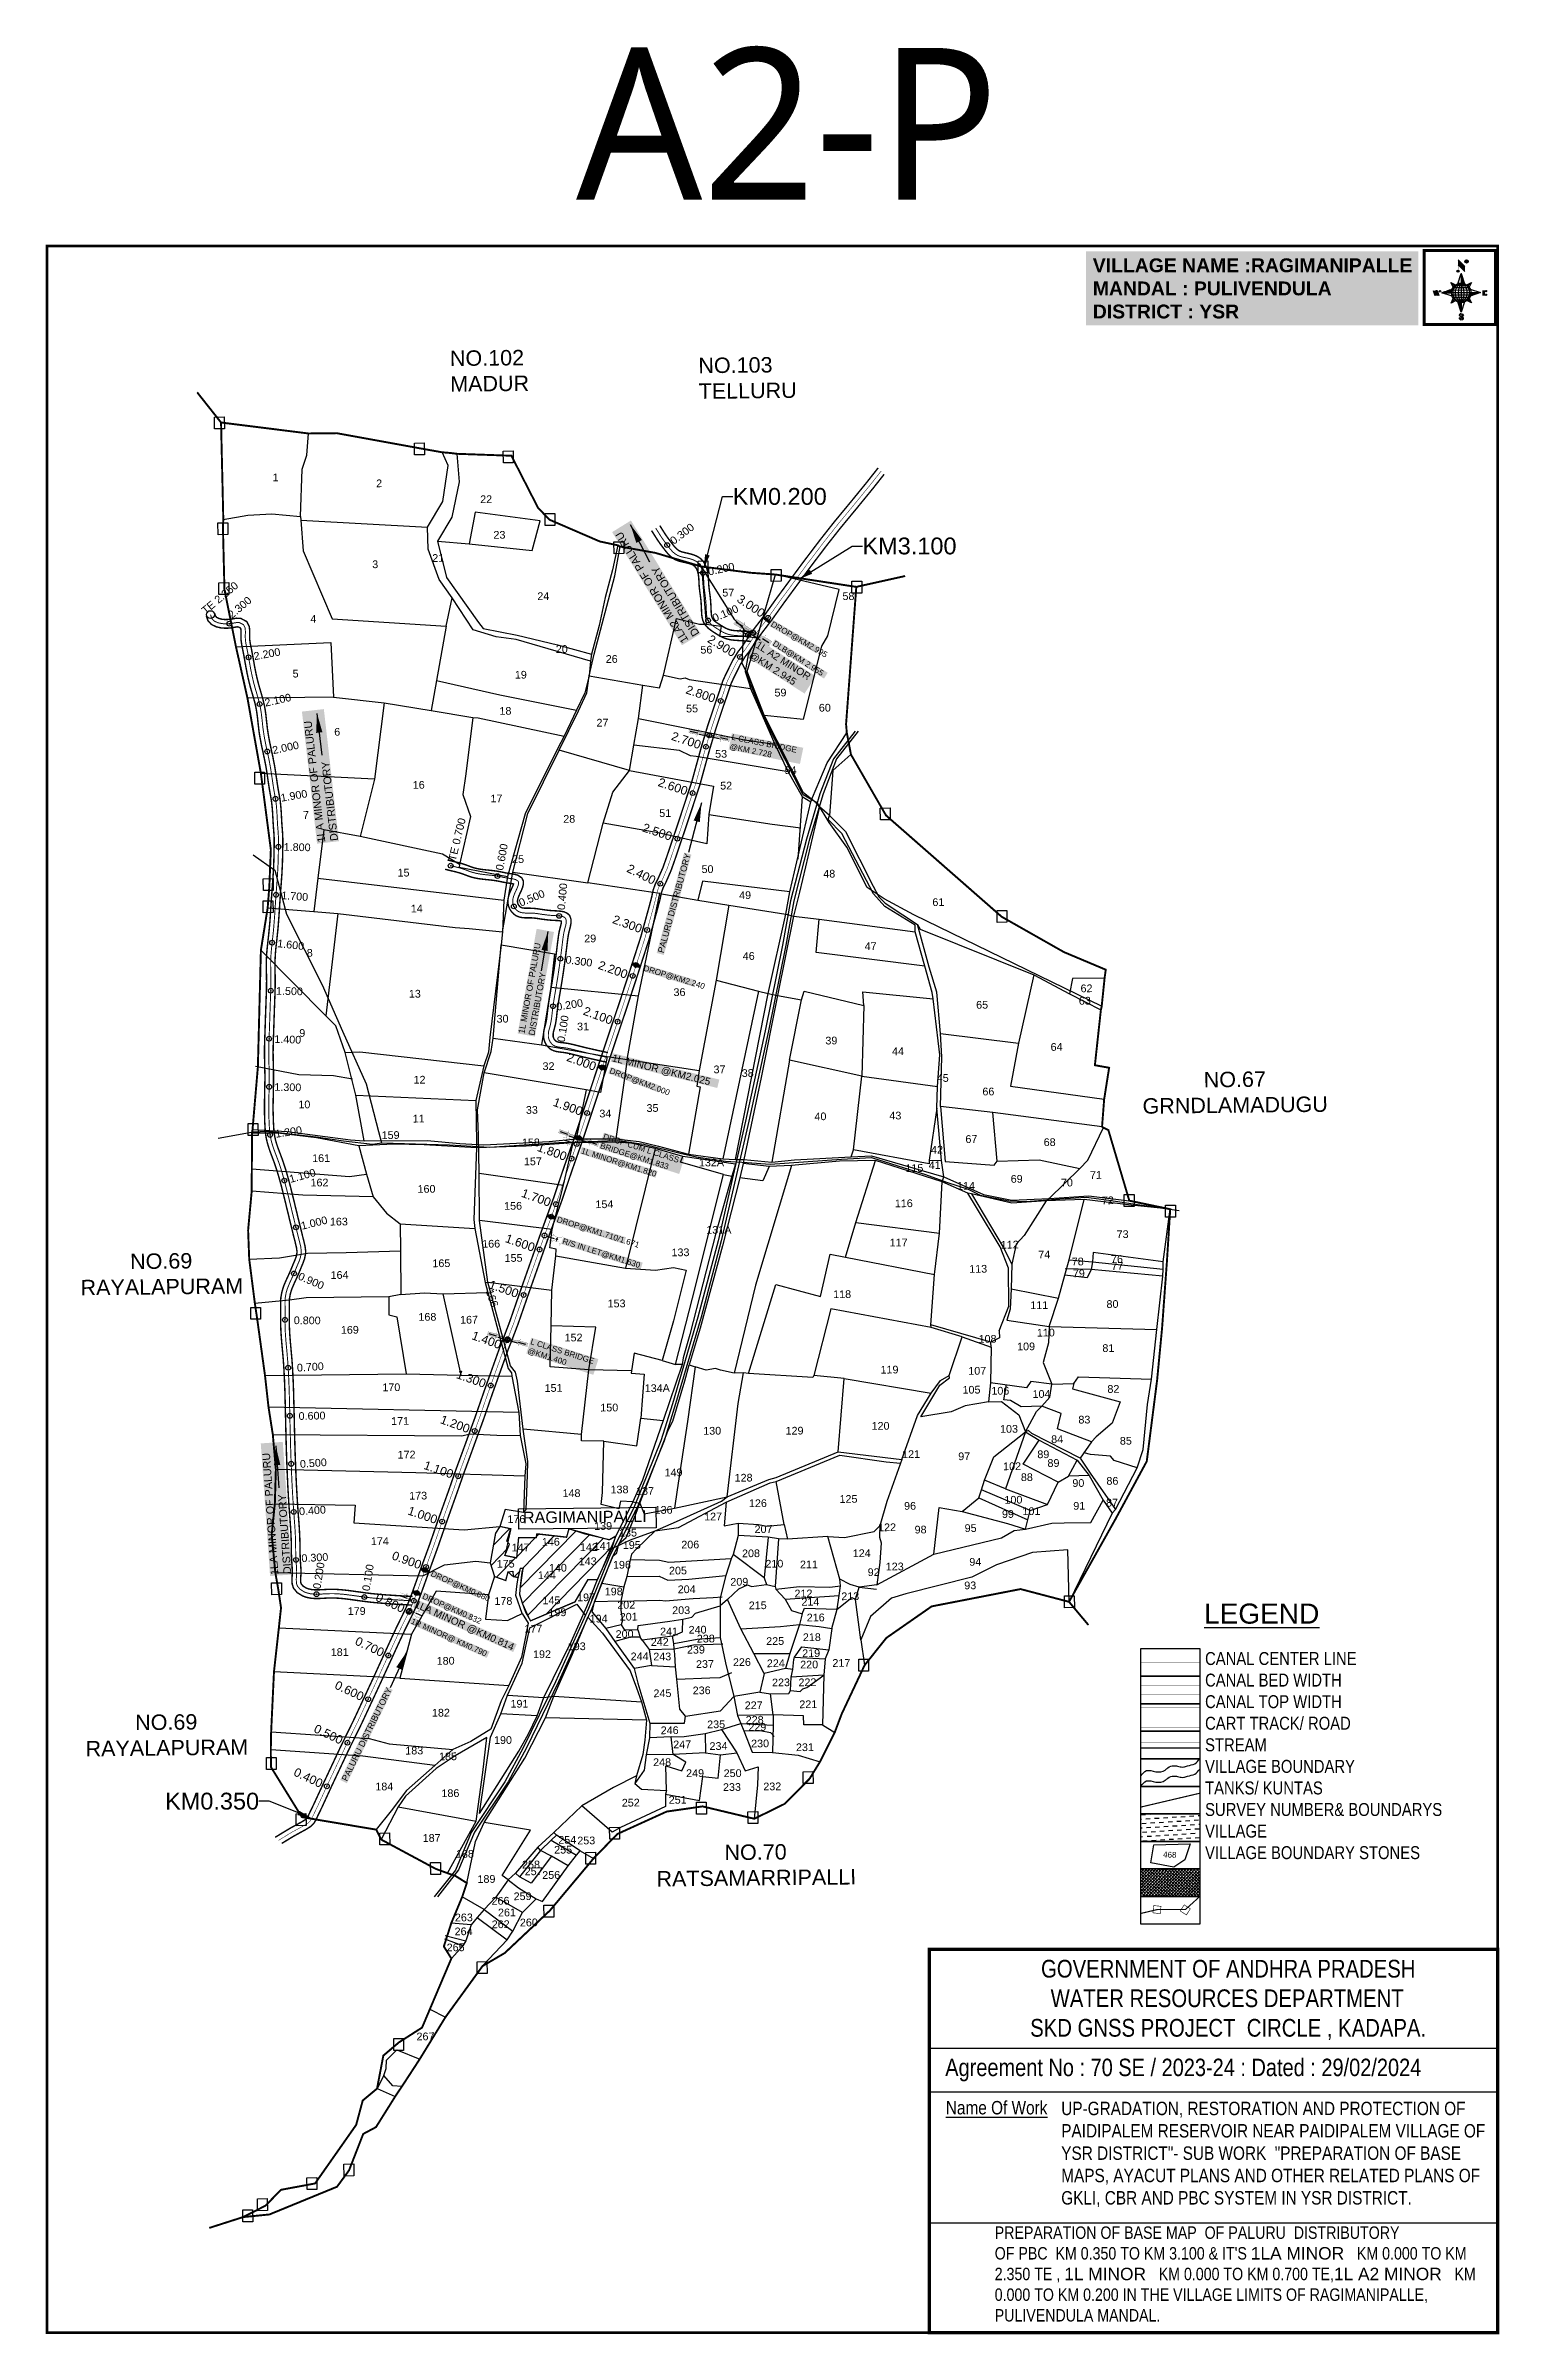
# Model space of a CAD drawing. Header units: millimetres. Extents: x 200439 to 226687, y 1597310 to 1606333.
# Drawn here: x 200439 to 203463, y 1600745 to 1605506 of the extents above; entities outside this region: 1.
import ezdxf
from ezdxf import colors
from ezdxf.entities.mleader import LeaderData, LeaderLine
from ezdxf.enums import TextEntityAlignment as Align
from ezdxf.math import Vec2, Vec3

# ---------------------------------------------------------------- set-up
doc = ezdxf.new("R2010")
doc.units = ezdxf.units.MM
doc.header["$PDMODE"] = 32
doc.header["$PDSIZE"] = 10
doc.linetypes.add('ACAD_ISO02W100', pattern=[15, 12, -3])
doc.linetypes.add('HIDDEN2', pattern=[0.1875, 0.125, -0.0625])
for name, color, linetype in [('AQUADUCT', 1, 'Continuous'), ('bord', 1, 'Continuous'), ('BOUNDRY STONES', 240, 'Continuous'), ('CADAS', 1, 'Continuous'), ('CANAL1', 7, 'Continuous'), ('CHAINAGE', 7, 'Continuous'), ('CHANAGE', 1, 'Continuous'), ('CSMark', 72, 'Continuous'), ('FRAME 025', 7, 'Continuous'), ('PAPER SIZE', 5, 'Continuous'), ('PLOT NO', 7, 'Continuous'), ('PLOTS', 7, 'Continuous'), ('PLOTS NO', 7, 'Continuous'), ('RE REMARKS', 7, 'Continuous'), ('ROADS', 1, 'Continuous'), ('STRUCTURE', 5, 'Continuous'), ('TABLE', 7, 'Continuous'), ('tank', 4, 'Continuous'), ('TEXT', 1, 'Continuous'), ('text2', 7, 'Continuous'), ('TITLEBLOCK', 7, 'Continuous'), ('VILLAGE', 7, 'Continuous'), ('VILLAGE BOUNDRY', 5, 'Continuous'), ('VILLAGE STONES', 240, 'Continuous')]:
    doc.layers.add(name, color=color, linetype=linetype)
doc.styles.add('A', font='arial.ttf')
doc.styles.add('ARIALN', font='ARIALN.TTF')
doc.styles.add('FONT1', font='Arial')
doc.styles.get("Standard").update_dxf_attribs({"font": 'arial.ttf'})
doc.styles.add('TMS', font='trebuc.ttf')
doc.linetypes.add('DOTS', pattern='A,1e-06,-3,["●",Standard,S=3,R=0,X=-1.25,Y=-1.25],-3', length=6.000001)
doc.dimstyles.get("Standard").update_dxf_attribs({"dimtxt": 0.18, "dimasz": 0.18, "dimexe": 0.18, "dimexo": 0.0625, "dimgap": 0.09, "dimtad": 0, "dimtih": 1, "dimtoh": 1, "dimdec": 4, "dimzin": 0, "dimdsep": 46, "dimtxsty": 'Standard', "dimcen": 0.09, "dimadec": 0, "dimazin": 0, "dimtfac": 1, "dimtdec": 4, "dimtofl": 0, "dimtmove": 0, "dimatfit": 3, "dimfxl": 1, "dimtolj": 1, "dimtzin": 0, "dimarcsym": 0})
pattern_1 = [(267.297113149, (-8720374.938, 50637915.138), (10.5367255337, -0.497431438), [])]
pattern_2 = [(357.297113149, (-8720374.938, 50637915.138), (0.497431438, 10.5367255337), [])]

msp = doc.modelspace()

# ---------------------------------------------------------------- texts
at = {"layer": 'CADAS', "color": 2, "style": 'TMS'}
msp.add_text('A2-P', height=315.69, dxfattribs=at).set_placement((201542.4, 1605185.8))
at = {"layer": 'CHANAGE', "style": 'FONT1'}
for s, rotation, p in [('0.300', 37.2512, (201740.6, 1604473.8)), ('0.200', 12.2192, (201816.9, 1604411.7)), ('TE 2.350', 39.8578, (200766.5, 1604328.4)), ('0.100', 22.9464, (201827.2, 1604314.6)), ('2.200', 10.3787, (200871.9, 1604235.7)), ('2.100', 12.7205, (200894.7, 1604138.9)), ('2.000', 12.1751, (200910.7, 1604040.1)), ('1.900', 9.8176, (200927.9, 1603941.2)), ('TE 0.700', 76.4912, (201284.1, 1603810.9)), ('1.800', 358.8685, (200934.2, 1603839.4)), ('0.600', 79.5406, (201382.6, 1603790.9)), ('1.700', 355.882, (200929.2, 1603738.9)), ('0.500', 22.4661, (201424.3, 1603722.3)), ('0.400', 84.6728, (201511, 1603708.3)), ('1.600', 353.6475, (200921, 1603638.9)), ('0.300', 352.4931, (201520.6, 1603605.3)), ('1.500', 358.6507, (200918.2, 1603540)), ('0.200', 9.1081, (201501.2, 1603506.5)), ('0.100', 81.0349, (201510.6, 1603433.5)), ('1.400', 358.0346, (200914.7, 1603439.9)), ('1.300', 358.8403, (200914.8, 1603340.1)), ('1.200', 8.993, (200916.7, 1603242.1)), ('1.100', 15.4896, (200946.1, 1603148)), ('1.000', 13.7877, (200970.2, 1603050.6)), ('0.900', 336.5318, (200965.6, 1602947.7)), ('0.800', 359.6172, (200955.1, 1602854.6)), ('0.700', 3.744, (200961.6, 1602755.7)), ('0.600', 1.2463, (200965.1, 1602655.3)), ('0.500', 4.1827, (200967.9, 1602555.5)), ('0.400', 4.1827, (200966, 1602456.8)), ('0.300', 2.9425, (200971, 1602359.5)), ('0.200', 80.7623, (201002.5, 1602295.8)), ('0.100', 80.7623, (201104.9, 1602291.7))]:
    msp.add_text(s, height=16, rotation=rotation, dxfattribs=at).set_placement(p, align=Align.MIDDLE_LEFT)
msp.add_text('2.300', height=16, rotation=40.5275, dxfattribs=at).set_placement((200863.8, 1604355.8), align=Align.MIDDLE_RIGHT)
at = {"layer": 'CSMark', "color": 1}
for s, rotation, p in [('3.000', 326.1011, (201880.2, 1604358.3)), ('2.900', 328.6866, (201818.7, 1604274.1)), ('2.800', 341.3249, (201771.8, 1604167.7)), ('2.700', 341.3249, (201741.7, 1604071.1)), ('2.600', 341.3249, (201714.1, 1603975.1)), ('2.500', 341.3249, (201681.6, 1603880.7)), ('2.400', 333.3548, (201650, 1603796.5)), ('2.300', 339.9862, (201619.6, 1603689.9)), ('2.200', 339.9862, (201589.6, 1603594.9)), ('2.100', 339.9862, (201558.5, 1603499.4)), ('2.000', 339.9862, (201524.2, 1603403.2)), ('1.900', 339.9862, (201495.9, 1603309.9)), ('1.800', 339.9862, (201462.9, 1603216)), ('1.700', 339.9862, (201430, 1603120.5)), ('1.600', 340.5874, (201396.4, 1603026.2)), ('1.500', 340.8557, (201362.4, 1602930.1)), ('1.400', 340.2307, (201326.7, 1602824.2)), ('1.300', 340.3594, (201294.7, 1602743.3)), ('1.200', 339.9836, (201261.3, 1602649.5)), ('1.100', 340.748, (201226.8, 1602554.4)), ('1.000', 341.0164, (201193.5, 1602459.7)), ('0.900', 339.9873, (201160.6, 1602366.4)), ('0.800', 334.9029, (201127.3, 1602280.3)), ('0.700', 334.6559, (201084.7, 1602189.1)), ('0.600', 334.6559, (201042.4, 1602097.5)), ('0.500', 334.6559, (200998.9, 1602006.9)), ('0.400', 334.6559, (200957, 1601916.6))]:
    msp.add_text(s, height=18, rotation=rotation, dxfattribs=at).set_placement(p, align=Align.MIDDLE_LEFT)
at = {"layer": 'PLOT NO'}
msp.add_text('468', height=11.98, rotation=358.6877, dxfattribs=at).set_placement((202777.4, 1601742.8), align=Align.MIDDLE_CENTER)
at = {"layer": 'PLOTS', "color": 1}
msp.add_text('RAGIMANIPALLI', height=24.033, rotation=0.613, dxfattribs=at).set_placement((201560.5, 1602445.7), align=Align.MIDDLE_CENTER)
at = {"layer": 'PLOTS NO'}
for s, height, rotation, p in [('1', 16, 0.613, (200917.2, 1604608.1)), ('2', 16, 0.613, (201132.7, 1604595.7)), ('22', 16.02, 0.613, (201355.3, 1604562.6)), ('23', 16.02, 0.613, (201382.9, 1604488.6)), ('3', 16, 0.613, (201124.5, 1604427.3)), ('21', 16.02, 0.613, (201255.6, 1604440.4)), ('24', 16.02, 0.613, (201474.1, 1604361)), ('57', 16.02, 0.613, (201859, 1604368.3)), ('58', 16.02, 0.613, (202108.9, 1604361)), ('4', 16, 0.613, (200995.7, 1604313.5)), ('20', 16.02, 0.613, (201512.6, 1604251)), ('26', 16.02, 0.613, (201616.4, 1604230.3)), ('56', 16.02, 0.613, (201813.4, 1604249.6)), ('5', 16, 0.613, (200958.9, 1604199.8)), ('19', 16.02, 0.613, (201427.4, 1604197.5)), ('59', 16.02, 0.613, (201967.5, 1604160.4)), ('18', 16.02, 0.613, (201395.4, 1604122.3)), ('55', 16.02, 0.613, (201783.6, 1604127.2)), ('60', 16.02, 0.613, (202059.8, 1604128.9)), ('6', 16, 0.613, (201045.4, 1604078.8)), ('27', 16.02, 0.613, (201597.2, 1604097.8)), ('53', 16.02, 0.613, (201844, 1604033)), ('16', 16.02, 0.613, (201215, 1603968.4)), ('52', 16.02, 0.613, (201854.5, 1603966.8)), ('54', 16.02, 0.613, (201988.5, 1603999)), ('17', 16.02, 0.613, (201376.7, 1603940.2)), ('7', 16, 0.613, (200980.4, 1603905.7)), ('28', 16.02, 0.613, (201528.1, 1603897.6)), ('51', 16.02, 0.613, (201727.8, 1603909.7)), ('15', 16.02, 0.613, (201183.4, 1603785.8)), ('25', 16.02, 0.613, (201421.7, 1603813.8)), ('50', 16.02, 0.613, (201815.7, 1603793.1)), ('48', 16.02, 0.613, (202069, 1603783.6)), ('49', 16.02, 0.613, (201893.9, 1603738.9)), ('14', 16.02, 0.613, (201211, 1603711.2)), ('61', 16.02, 0.613, (202296, 1603724.5)), ('29', 16.02, 0.613, (201571.7, 1603648.9)), ('47', 16.02, 0.613, (202155, 1603632.8)), ('8', 16, 0.613, (200988.4, 1603619)), ('46', 16.02, 0.613, (201901.4, 1603612.4)), ('36', 16.02, 0.613, (201757.5, 1603537.2)), ('62', 16.02, 0.613, (202604.2, 1603545.1)), ('13', 16.02, 0.613, (201206.9, 1603533.9)), ('65', 16.02, 0.613, (202387, 1603510.9)), ('63', 16.02, 0.613, (202600.6, 1603519.3)), ('9', 16, 0.613, (200972.8, 1603452.3)), ('30', 16.02, 0.613, (201389.4, 1603481.9)), ('31', 16.02, 0.613, (201556.8, 1603465.7)), ('39', 16.02, 0.613, (202073.4, 1603436.5)), ('44', 16.02, 0.613, (202211.9, 1603414.1)), ('64', 16.02, 0.613, (202541.9, 1603423.3)), ('12', 16.02, 0.613, (201216.7, 1603355)), ('32', 16.02, 0.613, (201485.1, 1603383.3)), ('37', 16.02, 0.613, (201840.7, 1603376.6)), ('38', 16.02, 0.613, (201899.4, 1603368.9)), ('45', 16.02, 0.613, (202305.1, 1603358.6)), ('10', 16.02, 0.613, (200977.1, 1603303.6)), ('66', 16.02, 0.613, (202400, 1603330.5)), ('11', 16.02, 0.613, (201214.9, 1603274.1)), ('33', 16.02, 0.613, (201450.4, 1603292.2)), ('34', 16.02, 0.613, (201603.2, 1603284.7)), ('35', 16.02, 0.613, (201701.3, 1603296.2)), ('40', 16.02, 0.613, (202050.7, 1603278.8)), ('43', 16.02, 0.613, (202206.5, 1603280.4)), ('159', 16.02, 0.613, (201156.5, 1603239.8)), ('158', 16.02, 0.613, (201448.3, 1603224.5)), ('42', 16.02, 0.613, (202293.2, 1603209.5)), ('67', 16.02, 0.613, (202364.7, 1603231.6)), ('68', 16.02, 0.613, (202527.5, 1603225.1)), ('161', 16.02, 0.613, (201012, 1603191.8)), ('157', 16.02, 0.613, (201452.5, 1603185.2)), ('132A', 16.02, 0.613, (201823.9, 1603182.9)), ('115', 16.02, 0.613, (202246.1, 1603171.2)), ('41', 16.02, 0.613, (202288.3, 1603177.3)), ('71', 16.02, 0.613, (202623.7, 1603156.8)), ('162', 16.02, 0.613, (201008.6, 1603141.1)), ('160', 16.02, 0.613, (201231.2, 1603127.9)), ('114', 16.02, 0.613, (202353.5, 1603134.3)), ('69', 16.02, 0.613, (202458.9, 1603148.8)), ('70', 16.02, 0.613, (202563.4, 1603141)), ('156', 16.02, 0.613, (201411.3, 1603092.6)), ('154', 16.02, 0.613, (201601.3, 1603096)), ('116', 16.02, 0.613, (202224.1, 1603097.9)), ('72', 16.02, 0.613, (202648.4, 1603104.1)), ('163', 16.02, 0.613, (201048.9, 1603059.9)), ('166', 16.02, 0.613, (201365.7, 1603013.8)), ('131A', 16.02, 0.613, (201839.2, 1603042.7)), ('117', 16.02, 0.613, (202213.3, 1603016.3)), ('73', 16.02, 0.613, (202679.3, 1603033.7)), ('165', 16.02, 0.613, (201262.1, 1602973.2)), ('155', 16.02, 0.613, (201412.3, 1602984.3)), ('133', 16.02, 0.613, (201759.5, 1602995.9)), ('112', 16.02, 0.613, (202444.5, 1603011.9)), ('74', 16.02, 0.613, (202516.3, 1602991.4)), ('78', 16.02, 0.613, (202585.9, 1602976.9)), ('76', 16.02, 0.613, (202667.5, 1602981.9)), ('77', 16.02, 0.613, (202668.4, 1602967.5)), ('164', 16.02, 0.613, (201050.3, 1602948.8)), ('113', 16.02, 0.613, (202378.8, 1602961.6)), ('79', 16.02, 0.613, (202588.2, 1602952.2)), ('166', 16.02, 289.0601, (201367.8, 1602900.6)), ('153', 16.02, 0.613, (201626.6, 1602889.6)), ('118', 16.02, 0.613, (202095.8, 1602908.9)), ('111', 16.02, 0.613, (202505.8, 1602886)), ('80', 16.02, 0.613, (202658.2, 1602888.4)), ('169', 16.02, 0.613, (201071.7, 1602834.7)), ('168', 16.02, 0.613, (201233, 1602861.7)), ('167', 16.02, 0.613, (201319.6, 1602855.7)), ('110', 16.02, 0.613, (202519.5, 1602828.9)), ('152', 16.02, 0.613, (201537.1, 1602818.7)), ('108', 16.02, 0.613, (202398.3, 1602815.9)), ('109', 16.02, 0.613, (202478.4, 1602800.2)), ('81', 16.02, 0.613, (202649.6, 1602796.8)), ('119', 16.02, 0.613, (202194.3, 1602751.9)), ('107', 16.02, 0.613, (202376.9, 1602749.5)), ('170', 16.02, 0.613, (201158, 1602715.2)), ('151', 16.02, 0.613, (201495.5, 1602713.8)), ('134A', 16.02, 0.613, (201711.3, 1602713.5)), ('105', 16.02, 0.613, (202364.9, 1602710.1)), ('106', 16.02, 0.613, (202424.9, 1602708)), ('104', 16.02, 0.613, (202510.5, 1602701.3)), ('82', 16.02, 0.613, (202660.1, 1602711.7)), ('171', 16.02, 0.613, (201176.3, 1602645.2)), ('150', 16.02, 0.613, (201611.4, 1602673)), ('120', 16.02, 0.613, (202175.7, 1602634.9)), ('83', 16.02, 0.613, (202599.7, 1602647.9)), ('130', 16.02, 0.613, (201825.5, 1602624.7)), ('129', 16.02, 0.613, (201996.8, 1602624.9)), ('103', 16.02, 0.613, (202442.9, 1602628.7)), ('84', 16.02, 0.613, (202543.1, 1602607.2)), ('85', 16.02, 0.613, (202686, 1602603.9)), ('172', 16.02, 0.613, (201189.7, 1602575.1)), ('149', 16.02, 0.613, (201745.1, 1602538)), ('121', 16.02, 0.613, (202239.2, 1602576.1)), ('97', 16.02, 0.613, (202349.8, 1602571.7)), ('102', 16.02, 0.613, (202449.3, 1602550.9)), ('89', 16.02, 0.613, (202514.3, 1602575.8)), ('89', 16.02, 0.613, (202535.4, 1602557.7)), ('173', 16.02, 0.613, (201213.8, 1602489.7)), ('148', 16.02, 0.613, (201532.8, 1602494.9)), ('138', 16.02, 0.613, (201632.7, 1602502.5)), ('137', 16.02, 0.613, (201685.8, 1602499.6)), ('128', 16.02, 0.613, (201890.8, 1602527.1)), ('88', 16.02, 0.613, (202480.1, 1602528.2)), ('90', 16.02, 0.613, (202587.2, 1602516)), ('86', 16.02, 0.613, (202658, 1602520.5)), ('136', 16.02, 0.613, (201724.4, 1602460.1)), ('127', 16.02, 0.613, (201827.4, 1602446.3)), ('126', 16.02, 0.613, (201920.6, 1602474)), ('125', 16.02, 0.613, (202109, 1602482.9)), ('96', 16.02, 0.613, (202237.1, 1602468.5)), ('99', 16.02, 0.613, (202440.7, 1602451.5)), ('100', 16.02, 0.613, (202452.1, 1602481.2)), ('101', 16.02, 0.613, (202489.6, 1602457.5)), ('91', 16.02, 0.613, (202589.1, 1602468.6)), ('87', 16.02, 0.613, (202657.2, 1602475.2)), ('174', 16.02, 0.613, (201134.1, 1602395.1)), ('176', 16.02, 0.613, (201418.1, 1602441)), ('139', 16.02, 0.613, (201598.6, 1602426.7)), ('135', 16.02, 0.613, (201650.4, 1602412.7)), ('207', 16.02, 0.613, (201932.3, 1602420.2)), ('122', 16.02, 0.613, (202189.2, 1602423.9)), ('98', 16.02, 0.613, (202259, 1602419.2)), ('95', 16.02, 0.613, (202363.1, 1602422.3)), ('175', 16.02, 0.613, (201395.9, 1602348.1)), ('147', 16.02, 0.613, (201426.9, 1602381.8)), ('146', 16.02, 0.613, (201489.8, 1602393.7)), ('143', 16.02, 0.613, (201566.5, 1602353.2)), ('142', 16.02, 0.613, (201569, 1602382.6)), ('141', 16.02, 0.613, (201597.7, 1602385)), ('195', 16.02, 0.613, (201658.2, 1602387.1)), ('206', 16.02, 0.613, (201779.9, 1602388)), ('208', 16.02, 0.613, (201906.2, 1602369.8)), ('210', 16.02, 0.613, (201954.8, 1602348.2)), ('124', 16.02, 0.613, (202136.5, 1602370)), ('94', 16.02, 0.613, (202372.8, 1602352.1)), ('144', 16.02, 0.613, (201481.5, 1602324.3)), ('140', 16.02, 0.613, (201504.5, 1602339.7)), ('196', 16.02, 0.613, (201637.8, 1602346)), ('205', 16.02, 0.613, (201754.3, 1602333.9)), ('209', 16.02, 0.613, (201881.9, 1602310.6)), ('211', 16.02, 0.613, (202026.7, 1602346.7)), ('92', 16.02, 0.613, (202161.4, 1602330.6)), ('123', 16.02, 0.613, (202205.2, 1602342.4)), ('93', 16.02, 0.613, (202362.3, 1602303.1)), ('178', 16.02, 0.613, (201391.1, 1602270.6)), ('145', 16.02, 0.613, (201491.1, 1602272)), ('197', 16.02, 0.613, (201563.1, 1602278.2)), ('198', 16.02, 0.613, (201620.6, 1602290.4)), ('202', 16.02, 0.613, (201646.7, 1602262.6)), ('203', 16.02, 0.613, (201760.9, 1602251.4)), ('204', 16.02, 0.613, (201772.4, 1602295)), ('215', 16.02, 0.613, (201920.2, 1602261.6)), ('212', 16.02, 0.613, (202015.4, 1602286.2)), ('214', 16.02, 0.613, (202029.8, 1602269)), ('213', 16.02, 0.613, (202112.7, 1602280.5)), ('179', 16.02, 0.613, (201086, 1602249.7)), ('177', 16.02, 0.613, (201453.5, 1602213)), ('199', 16.02, 0.613, (201503.5, 1602247)), ('194', 16.02, 0.613, (201589.2, 1602234)), ('201', 16.02, 0.613, (201651.8, 1602237.9)), ('241', 16.02, 0.613, (201735.7, 1602207.2)), ('240', 16.02, 0.613, (201795.1, 1602210.9)), ('216', 16.02, 0.613, (202040.8, 1602236.3)), ('181', 16.02, 0.613, (201050.6, 1602164.3)), ('192', 16.02, 0.613, (201471.5, 1602159.9)), ('193', 16.02, 0.613, (201543.7, 1602176.3)), ('200', 16.02, 0.613, (201643.3, 1602201.9)), ('242', 16.02, 0.613, (201716.4, 1602185.3)), ('239', 16.02, 0.613, (201791.6, 1602169.2)), ('238', 16.02, 0.613, (201812.2, 1602192.4)), ('225', 16.02, 0.613, (201956.5, 1602187.3)), ('219', 16.02, 0.613, (202031.4, 1602162)), ('218', 16.02, 0.613, (202032.8, 1602195.3)), ('180', 16.02, 0.613, (201271, 1602146.2)), ('244', 16.02, 0.613, (201674.5, 1602155.5)), ('243', 16.02, 0.613, (201721.6, 1602155.1)), ('237', 16.02, 0.613, (201810.5, 1602139.5)), ('226', 16.02, 0.613, (201887.3, 1602143.5)), ('224', 16.02, 0.613, (201957.9, 1602141.1)), ('220', 16.02, 0.613, (202027.2, 1602138.4)), ('217', 16.02, 0.613, (202094.2, 1602141.8)), ('245', 16.02, 0.613, (201722, 1602078.7)), ('236', 16.02, 0.613, (201803.6, 1602084.7)), ('223', 16.02, 0.613, (201968.6, 1602101.3)), ('222', 16.02, 0.613, (202023.6, 1602101.5)), ('182', 16.02, 0.613, (201261.2, 1602038.2)), ('191', 16.02, 0.613, (201424.6, 1602056.9)), ('235', 16.02, 0.613, (201833.7, 1602014.1)), ('227', 16.02, 0.613, (201911.8, 1602053.7)), ('228', 16.02, 0.613, (201913.9, 1602023.4)), ('221', 16.02, 0.613, (202025.4, 1602055.8)), ('190', 16.02, 0.613, (201390.3, 1601981.3)), ('246', 16.02, 0.613, (201737, 1602001.7)), ('247', 16.02, 0.613, (201763.1, 1601972.3)), ('234', 16.02, 0.613, (201838.6, 1601968.9)), ('229', 16.02, 0.613, (201919.4, 1602008.4)), ('230', 16.02, 0.613, (201925.1, 1601974.3)), ('231', 16.02, 0.613, (202018.4, 1601966.4)), ('183', 16.02, 0.613, (201205.7, 1601959.4)), ('185', 16.02, 0.613, (201275.9, 1601947.3)), ('248', 16.02, 0.613, (201721.3, 1601935.3)), ('184', 16.02, 0.613, (201143.4, 1601884.8)), ('186', 16.02, 0.613, (201280.9, 1601870.8)), ('249', 16.02, 0.613, (201789.9, 1601912.5)), ('233', 16.02, 0.613, (201866.6, 1601883.6)), ('250', 16.02, 0.613, (201868, 1601912.4)), ('232', 16.02, 0.613, (201950.5, 1601884.9)), ('252', 16.02, 0.613, (201656.1, 1601851.1)), ('251', 16.02, 0.613, (201753.7, 1601857)), ('187', 16.02, 0.613, (201241.9, 1601777.7)), ('188', 16.02, 0.613, (201311.1, 1601744.5)), ('255', 16.02, 0.613, (201515.4, 1601753.2)), ('254', 16.02, 0.613, (201524, 1601773.7)), ('253', 16.02, 0.613, (201563.5, 1601772.4)), ('189', 16.02, 0.613, (201355.9, 1601692.3)), ('258', 16.02, 0.613, (201448.6, 1601722.3)), ('257', 16.02, 0.613, (201454.1, 1601708.2)), ('256', 16.02, 0.613, (201490.6, 1601700.6)), ('266', 16.02, 0.613, (201385.2, 1601646.9)), ('259', 16.02, 0.613, (201431.1, 1601656.4)), ('263', 16.02, 0.613, (201308.9, 1601612.3)), ('262', 16.02, 0.613, (201385.5, 1601598.1)), ('261', 16.02, 0.613, (201398.6, 1601622.7)), ('260', 16.02, 0.613, (201444.1, 1601601.9)), ('265', 16.02, 0.613, (201291.8, 1601550)), ('264', 16.02, 0.613, (201308.3, 1601583.4)), ('267', 16.02, 0.613, (201229.1, 1601364.8))]:
    msp.add_text(s, height=height, rotation=rotation, dxfattribs=at).set_placement(p, align=Align.MIDDLE_CENTER)
at = {"layer": 'ROADS', "char_height": 32.044, "attachment_point": 1, "rotation": 0.613}
for s, insert, width in [('NO.102 MADUR', (201279.7, 1604871.8), 169.053), ('NO.103 TELLURU', (201796.6, 1604856.8), 203.978), ('\\pi130.78696;NO.67 \\P\\pi2.99454;GRNDLAMADUGU', (202717, 1603369.7), 385.508), ('\\pi107.15853;NO.69 \\P\\pi3.45355;RAYALAPURAM', (200507.3, 1602992), 338.317), ('\\pi107.15853;NO.69 \\P\\pi3.45355;RAYALAPURAM', (200517.8, 1602032.8), 338.317), ('\\pi145.80336;NO.70 \\P\\pi3.77049;RATSAMARRIPALLI', (201705.1, 1601762), 415.432)]:
    msp.add_mtext(s, dxfattribs=dict(at, insert=insert, width=width))
at = {"layer": 'STRUCTURE', "color": 5, "attachment_point": 1, "style": 'FONT1', "bg_fill": 1, "box_fill_scale": 1.1, "bg_fill_color": 7, "bg_fill_true_color": 16777215, "bg_fill_transparency": 0}
for s, insert, char_height, width, rotation in [('{\\C1;1LA2 MINOR OF PALURU DISTRIBUTORY}', (201763.1, 1604261), 16, 273.397, 121.6646), ('1L A2 MINOR @KM 2.945', (201922.3, 1604268), 15, 137.822, 327.6014), ('{\\C1;1LA MINOR OF PALURU DISTRIBUTORY}', (201004.9, 1603847.8), 16, 273.397, 96.5211), ('{\\C1;1L MINOR OF PALURU DISTRIBUTORY}', (201422.2, 1603452.3), 12.8, 218.717, 79.6939), ('1L MINOR @KM2.025', (201619.7, 1603408.3), 15, 225.418, 346.1217), ('{\\C1;1LA MINOR OF PALURU DISTRIBUTORY}', (200907.2, 1602324.2), 16, 273.397, 93.9958), ('1LA MINOR @KM0.814', (201211.2, 1602272.2), 15, 225.418, 335.8959)]:
    msp.add_mtext(s, dxfattribs=dict(at, insert=insert, char_height=char_height, width=width, rotation=rotation))
at = {"layer": 'STRUCTURE', "color": 5, "attachment_point": 1, "bg_fill": 1, "box_fill_scale": 1.1, "bg_fill_color": 7, "bg_fill_true_color": 16777215, "bg_fill_transparency": 0}
for s, insert, char_height, width, rotation in [('DROP@KM2.995', (201952.3, 1604309.6), 12, 109.889, 329.8661), ('DLB@KM 2.955', (201956.7, 1604269.5), 12, 127.271, 327.6014), ('L CLASS BRIDGE @KM 2.728', (201867.5, 1604074.3), 12, 149.019, 348.5315), ('\\pi1.53109;{\\C1;PALURU DISTRIBUTORY}', (201711.5, 1603619.6), 13, 213.912, 74.6407), ('DROP@KM2.240', (201685, 1603593.7), 12, 109.889, 342.8666), ('DROP@KM2.000', (201615, 1603380.3), 12, 109.889, 339.1581), ('1L MINOR@KM1.820', (201555.4, 1603213.6), 12, 162.611, 342.3587), ('DROP CUM L CLASS BRIDGE@KM1.833', (201601, 1603243.4), 12, 172.981, 342.3587), ('DROP@KM1.710/1.671', (201504.8, 1603070.9), 12, 146.833, 342.3587), ('R/S IN LET@KM1.630', (201516.4, 1603025.7), 12, 171.187, 342.3587), ('L CLASS BRIDGE @KM1.400', (201450, 1602816.8), 12, 144.032, 342.3587), ('DROP@KM0.880', (201243.8, 1602334.2), 12, 109.889, 335.9482), ('DROP@KM0.832', (201226.2, 1602287.3), 12, 109.889, 335.9482), ('1R MINOR@ KM0.790', (201202.6, 1602235.3), 12, 173.301, 335.9482), ('\\pi1.53109;{\\C1;PALURU DISTRIBUTORY}', (201053.4, 1601898.9), 13, 213.912, 63.8952)]:
    msp.add_mtext(s, dxfattribs=dict(at, insert=insert, char_height=char_height, width=width, rotation=rotation))
at = {"layer": 'TABLE', "extrusion": (0.000201441, 0.004807, 0.999988), "style": 'A'}
msp.add_text('%%ULEGEND', height=41.77, rotation=359.9999, dxfattribs=at).set_placement((202968.6, 1602225.7, 7742.6), align=Align.MIDDLE)
at = {"layer": 'TEXT', "insert": (202617.3, 1605063.7), "char_height": 28.839, "width": 663.023, "attachment_point": 1, "bg_fill": 1, "box_fill_scale": 1.5, "bg_fill_color": 9, "bg_fill_transparency": 0}
msp.add_mtext('{\\fArial|b1|i0|c0|p34;\\C1;VILLAGE NAME :\\C5;RAGIMANIPALLE\\P\\C1;MANDAL : \\C5;PULIVENDULA \\P\\C1;DISTRICT : \\C5;YSR}', dxfattribs=at)
at = {"layer": 'TITLEBLOCK', "extrusion": (0.000201441, 0.004807, 0.999988), "style": 'ARIALN'}
msp.add_text('%%UName Of Work', height=27.882, rotation=359.9999, dxfattribs=at).set_placement((202311.6, 1601183.9, 7743.3))
at = {"layer": 'TITLEBLOCK', "extrusion": (0.000201441, 0.004807, 0.999988), "attachment_point": 1, "text_direction": (1, -1e-06, -0.000201), "style": 'ARIALN'}
for s, insert, char_height, width in [('CANAL CENTER LINE \\PCANAL BED WIDTH {\\H1.52882x; }\\PCANAL TOP WIDTH {\\H1.35255x; }\\PCART TRACK/ ROAD{\\H1.4113x; }\\PSTREAM {\\H1.39172x; }\\PVILLAGE BOUNDARY{\\H1.39825x; }\\PTANKS/ KUNTAS{\\H1.39607x; }\\PSURVEY NUMBER& BOUNDARYS{\\H1.3968x; }\\PVILLAGE{\\H1.39655x; }\\PVILLAGE BOUNDARY STONES{\\H1.39664x; }', (202850.8, 1602164.4), 26.917, 564.344), ('\\pi48.24342;GOVERNMENT OF ANDHRA PRADESH  \\P\\pi68.30207;WATER RESOURCES DEPARTMENT      \\P\\pi25.69473;SKD GNSS PROJECT  CIRCLE , KADAPA.', (202461.3, 1601524.1, 3.5), 36.873, 869.657), ('Agreement No : 70 SE / 2023-24 : Dated : 29/02/2024', (202310.3, 1601318.5, 2.5), 36.247, 1170.001), ('UP-GRADATION, RESTORATION AND PROTECTION OF PAIDIPALEM RESERVOIR NEAR PAIDIPALEM VILLAGE OF YSR DISTRICT"- SUB WORK  "PREPARATION OF BASE MAPS, AYACUT PLANS AND OTHER RELATED PLANS OF GKLI, CBR AND PBC SYSTEM IN YSR DISTRICT.', (202551.6, 1601228.9, 3.2), 27.8821, 900.001), ("PREPARATION OF BASE MAP  OF {\\C1;PALURU  DISTRIBUTORY\\POF PBC  }KM {\\C1;0.350 }TO KM {\\C1;3.100 & IT'S \\Farial|c0;1LA MINOR \\fArial Narrow|b0|i0|c0|p34;  }KM {\\C1;0.000 }TO KM {\\C1;2.350 TE , \\Farial|c0;1L MINOR \\fArial Narrow|b0|i0|c0|p34;  }KM {\\C1;0.000 }TO KM {\\C1;0.700 TE,\\Farial|c0;1L A2 MINOR \\fArial Narrow|b0|i0|c0|p34;  }KM {\\C1;0.000 }TO KM {\\C1;0.200 }IN THE VILLAGE LIMITS OF {\\C1;RAGIMANIPALLE, PULIVENDULA} MANDAL.", (202413.2, 1600969.5, -3.3), 25.791, 1047.369)]:
    msp.add_mtext(s, dxfattribs=dict(at, insert=insert, char_height=char_height, width=width))

# ---------------------------------------------------------------- blocks, each defined once
blk = doc.blocks.new('DROP')
h = blk.add_hatch()
h.set_pattern_fill('ANSI31', color=1, scale=10, angle=45)
h.set_pattern_definition([(90, (-324.4107, -25.7687), (-1.25, 0), [])])
h.paths.add_polyline_path([(-9.9, -4.3), (-13.8, 4.1), (13.8, 4.1), (10.2, -4.3)])
at = {"layer": 'STRUCTURE', "color": 5, "const_width": 0.49}
blk.add_lwpolyline([(-9.9, -4.3), (-13.8, 4.1), (13.8, 4.1), (10.2, -4.3), (-9.9, -4.3)], dxfattribs=at)
at = {"layer": 'STRUCTURE', "color": 5}
blk.add_circle((0, 0), 1.33, dxfattribs=at)
blk = doc.blocks.new('*X11')
at = {"color": 0, "linetype": 'Continuous'}
for p, q in [((6321.6, 240.5), (6322.3, 241.2)), ((6321.6, 240.3), (6322.3, 241)), ((6321.6, 240.1), (6322.3, 240.8)), ((6321.6, 239.9), (6322.4, 240.7)), ((6321.6, 239.8), (6322.4, 240.6)), ((6321.6, 239.6), (6322.5, 240.5)), ((6321.6, 239.4), (6322.5, 240.3)), ((6321.6, 239.2), (6322.6, 240.2)), ((6321.7, 239.1), (6322.6, 240.1)), ((6321.8, 240.8), (6322.4, 241.4)), ((6321.8, 239), (6322.7, 240)), ((6321.8, 239), (6322.8, 239.9)), ((6321.9, 238.9), (6322.9, 239.8)), ((6322, 238.8), (6323, 239.7)), ((6322.1, 241.3), (6322.4, 241.6)), ((6322.1, 238.7), (6323.1, 239.6)), ((6322.2, 238.6), (6323.1, 239.6)), ((6322.3, 238.5), (6323.2, 239.5)), ((6322.4, 238.5), (6323.3, 239.4)), ((6322.5, 238.4), (6323.4, 239.3)), ((6322.7, 238.4), (6323.6, 239.3)), ((6322.8, 238.3), (6323.7, 239.2)), ((6322.9, 238.3), (6323.8, 239.1)), ((6323.1, 238.2), (6323.9, 239.1)), ((6323.2, 238.2), (6324, 239)), ((6323.3, 238.2), (6324.2, 239)), ((6323.5, 238.1), (6324.3, 238.9)), ((6323.7, 238.1), (6324.4, 238.9)), ((6323.8, 238.1), (6324.6, 238.8)), ((6324.1, 238.2), (6324.7, 238.8)), ((6324.3, 238.3), (6324.9, 238.8)), ((6324.6, 238.3), (6325.1, 238.8)), ((6324.8, 238.4), (6325.2, 238.8)), ((6325.1, 238.5), (6325.4, 238.8)), ((6325.4, 238.6), (6325.6, 238.8))]:
    blk.add_line(p, q, dxfattribs=at)
blk = doc.blocks.new('*X10')
at = {"color": 0, "linetype": 'Continuous'}
for p, q in [((6324.4, 240.3), (6324.5, 240.4)), ((6324.6, 240.3), (6324.8, 240.5)), ((6324.7, 240.2), (6325, 240.5)), ((6324.8, 240.2), (6325.2, 240.6)), ((6325, 240.1), (6325.5, 240.6)), ((6325.1, 240.1), (6325.6, 240.6)), ((6325.2, 240), (6325.8, 240.6)), ((6325.3, 240), (6326, 240.6)), ((6325.4, 239.9), (6326.1, 240.6)), ((6325.5, 239.8), (6326.2, 240.5)), ((6325.6, 239.8), (6326.3, 240.5)), ((6325.7, 239.7), (6326.5, 240.4)), ((6325.9, 239.6), (6326.6, 240.3)), ((6326, 239.5), (6326.7, 240.3)), ((6326, 239.4), (6326.8, 240.2)), ((6326.1, 239.3), (6327, 240.2)), ((6326.2, 239.3), (6327.1, 240.1)), ((6326.3, 239.2), (6327.1, 240)), ((6326.4, 239.1), (6327.2, 239.9)), ((6326.5, 239), (6327.3, 239.8)), ((6326.5, 238.9), (6327.4, 239.7)), ((6326.6, 238.8), (6327.5, 239.6)), ((6326.7, 238.7), (6327.5, 239.5)), ((6326.8, 238.6), (6327.6, 239.4)), ((6326.8, 238.5), (6327.7, 239.3)), ((6326.8, 236.5), (6327.4, 237)), ((6326.9, 238.3), (6327.8, 239.2)), ((6326.9, 238.2), (6327.9, 239.1)), ((6326.9, 236.8), (6327.6, 237.4)), ((6327, 238.1), (6327.8, 239)), ((6327, 237.9), (6327.8, 238.8)), ((6327, 237.8), (6327.8, 238.6)), ((6327, 237.6), (6327.8, 238.4)), ((6327, 237.4), (6327.8, 238.2)), ((6327, 237.3), (6327.8, 238)), ((6327, 237.1), (6327.8, 237.9))]:
    blk.add_line(p, q, dxfattribs=at)
blk = doc.blocks.new('H')
at = {"layer": 'bord', "extrusion": (0.000427885, 0.004792, 0.999988)}
h = blk.add_hatch(dxfattribs=at)
h.set_pattern_fill('LINE', color=8, scale=84.387686, angle=-2.7029, style=0)
h.set_pattern_definition(pattern_2)
h.paths.add_polyline_path([(-492, 786, -0.090992), (-448, 775), (-486, 912)])
h = blk.add_hatch(dxfattribs=at)
h.set_pattern_fill('LINE', color=8, scale=84.387686, angle=-92.7029, style=0)
h.set_pattern_definition(pattern_1)
h.paths.add_polyline_path([(-625, 665, -0.090992), (-615, 710), (-751, 671)])
h = blk.add_hatch(dxfattribs=at)
h.set_pattern_fill('LINE', color=8, scale=84.387686, angle=-92.7029, style=0)
h.set_pattern_definition(pattern_1)
h.paths.add_polyline_path([(-246, 647), (-372, 653, -0.090992), (-382, 609)])
h = blk.add_hatch(dxfattribs=at)
h.set_pattern_fill('LINE', color=8, scale=84.387686, angle=-2.7029, style=0)
h.set_pattern_definition(pattern_2)
h.paths.add_polyline_path([(-504, 533, -0.090992), (-549, 543), (-510, 406)])
for p, q in [((-538, 774, -1216), (-487, 906, -1216)), ((-519, 1020, -1217), (-435, 927, -1216)), ((-516, 1087, -1217), (-432, 994, -1217)), ((-487, 906, -1216), (-493, 780, -1216)), ((-487, 906, -1216), (-448, 769, -1216)), ((-865, 701, -1215), (-847, 638, -1215)), ((-847, 700, -1215), (-829, 637, -1215)), ((-829, 699, -1215), (-811, 636, -1215)), ((-829, 699, -1215), (-811, 698, -1215)), ((-811, 698, -1215), (-794, 635, -1215)), ((-752, 665, -1215), (-615, 704, -1215)), ((-752, 665, -1215), (-625, 659, -1215)), ((-619, 614, -1215), (-752, 665, -1215)), ((-627, 794, -1216), (-567, 760, -1216)), ((-627, 794, -1216), (-584, 747, -1215)), ((-599, 731, -1215), (-627, 794, -1216)), ((-421, 753, -1216), (-359, 781, -1216)), ((-359, 781, -1216), (-405, 739, -1216)), ((-359, 781, -1216), (-392, 721, -1215)), ((-246, 641, -1215), (-383, 603, -1215)), ((-379, 693, -1215), (-246, 641, -1215)), ((-373, 647, -1215), (-246, 641, -1215)), ((-213, 669, -1215), (-217, 601, -1215)), ((-197, 600, -1215), (-194, 668, -1215)), ((-639, 526, -1214), (-606, 585, -1215)), ((-639, 526, -1214), (-593, 568, -1215)), ((-577, 553, -1215), (-639, 526, -1214)), ((-511, 400, -1214), (-549, 537, -1214)), ((-460, 533, -1215), (-511, 400, -1214)), ((-505, 527, -1214), (-511, 400, -1214)), ((-371, 513, -1214), (-431, 546, -1215)), ((-371, 513, -1214), (-414, 560, -1215)), ((-399, 576, -1215), (-371, 513, -1214))]:
    blk.add_line(p, q, dxfattribs=at)
at = {"layer": 'bord', "color": 8, "linetype": 'ByBlock', "extrusion": (0.000427885, 0.004792, 0.999988)}
for p, q in [((-373, 647, -1215), (-625, 659, -1215)), ((-378, 616, -1215), (-623, 628, -1215)), ((-375, 679, -1215), (-620, 691, -1215)), ((-386, 711, -1215), (-605, 722, -1215)), ((-411, 744, -1216), (-578, 752, -1216)), ((-493, 780, -1216), (-505, 527, -1214)), ((-392, 585, -1215), (-611, 595, -1215)), ((-420, 555, -1215), (-587, 562, -1215))]:
    blk.add_line(p, q, dxfattribs=at)
at = {"layer": 'bord', "extrusion": (0.000427885, 0.004792, 0.999988), "elevation": -1212}
for points, const_width in [([(-530, 950, 1), (-520, 939, 1)], 14.8), ([(-414, 1073, 1), (-398, 1058, 1)], 22.3), ([(-776, 697, 1), (-769, 690, 1)], 8.9), ([(-180, 618, 1), (-173, 611, 1)], 9.79), ([(-178, 667, 1), (-171, 660, 1)], 9.79), ([(-525, 322, 1), (-533, 329, 1)], 11.1), ([(-490, 362, 1), (-498, 369, 1)], 11.1)]:
    blk.add_lwpolyline(points, format="xyb", close=True, dxfattribs=dict(at, const_width=const_width))
for points, const_width in [([(-522, 960), (-516, 1093)], 1.61), ([(-434, 933), (-428, 1066)], 1.61), ([(-870, 707), (-846, 706)], 0.642), ([(-829, 643), (-855, 644)], 0.642), ([(-829, 643), (-821, 678)], 0.642), ([(-811, 642), (-784, 641)], 0.642), ([(-793, 641), (-782, 694)], 0.642), ([(-177, 605), (-226, 607)], 0.706), ([(-223, 676), (-174, 673)], 0.706), ([(-195, 645), (-185, 644)], 0.706)]:
    blk.add_lwpolyline(points, dxfattribs=dict(at, const_width=const_width))
for points in [[(-537, 317), (-531, 310), (-520, 307), (-505, 307), (-494, 310), (-486, 318), (-487, 326), (-491, 333), (-494, 336), (-503, 341), (-522, 347), (-530, 352), (-534, 355), (-537, 363), (-537, 373), (-530, 381), (-520, 384), (-504, 384), (-493, 380), (-487, 373)], [(-522, 348), (-526, 354), (-528, 361), (-528, 371), (-526, 375), (-521, 381), (-515, 384)], [(-505, 307), (-499, 312), (-497, 319), (-497, 327), (-501, 335), (-509, 343)]]:
    blk.add_lwpolyline(points, dxfattribs=at)
at = {"layer": 'bord', "extrusion": (0.000427885, 0.004792, 0.999988)}
for centre, radius in [((-525, 944, -1212), 14.8), ((-406, 1065, -1212), 22.3), ((-773, 694, -1212), 8.9), ((-498, 659, -1212), 127), ((-177, 615, -1212), 9.79), ((-174, 663, -1212), 9.79), ((-529, 325, -1212), 11.1), ((-494, 365, -1212), 11.1)]:
    blk.add_circle(centre, radius, dxfattribs=at)
at = {"layer": 'bord', "color": 8, "linetype": 'ByBlock', "extrusion": (0.000427885, 0.004792, 0.999988)}
for centre, radius, start, end in [((-482, 658, -1212), 128, 94.9254, 259.6691), ((-437, 656, -1212), 141, 113.2864, 241.308), ((-316, 651, -1212), 222, 142.5892, 212.0053), ((-560, 662, -1212), 141, 293.2864, 61.308), ((-681, 668, -1212), 222, 322.5892, 32.0053), ((-515, 660, -1212), 128, 274.9254, 79.6691)]:
    blk.add_arc(centre, radius, start, end, dxfattribs=at)
at = {"layer": 'bord', "extrusion": (0.000427885, 0.004792, 0.999988)}
for points in [[(-516, 1093, -1212), (-431, 1000, -1212), (-519, 1026, -1212), (-434, 933, -1212)], [(-864, 707, -1212), (-846, 706, -1212), (-846, 644, -1212), (-829, 643, -1212)], [(-829, 705, -1212), (-811, 704, -1212), (-811, 642, -1212), (-793, 641, -1212)], [(-193, 674, -1212), (-197, 606, -1212), (-213, 675, -1212), (-216, 607, -1212)]]:
    blk.add_solid(points, dxfattribs=at)
at = {"layer": 'bord', "extrusion": (0.000427885, 0.004792, 0.999988), "xscale": 7.977342409717546, "yscale": 7.977342409717546, "zscale": 7.977342409717546, "rotation": 138.0840426661453}
for name, p in [('*X10', (38301, -31929, -1212)), ('*X11', (38314, -31951, -1212))]:
    blk.add_blockref(name, p, dxfattribs=at)
blk = doc.blocks.new('ao')
at = {"layer": 'CHAINAGE', "color": 2, "linetype": 'Continuous', "lineweight": -2}
for points in [[(-594, 420), (-594, 210), (-297, 210), (-297, 420), (-594, 420)], [(-297, 420), (-297, 210), (0, 210), (0, 420), (-297, 420)], [(0, 420), (0, 210), (297, 210), (297, 420), (0, 420)], [(297, 420), (297, 210), (594, 210), (594, 420), (297, 420)], [(-594, 210), (-594, 0), (-297, 0), (-297, 210), (-594, 210)], [(-297, 210), (-297, 0), (0, 0), (0, 210), (-297, 210)], [(0, 210), (0, 0), (297, 0), (297, 210), (0, 210)], [(297, 210), (297, 0), (594, 0), (594, 210), (297, 210)], [(-594, 0), (-594, -210), (-297, -210), (-297, 0), (-594, 0)], [(-297, 0), (-297, -210), (0, -210), (0, 0), (-297, 0)], [(0, 0), (0, -210), (297, -210), (297, 0), (0, 0)], [(297, 0), (297, -210), (594, -210), (594, 0), (297, 0)], [(-594, -210), (-594, -420), (-297, -420), (-297, -210), (-594, -210)], [(-297, -210), (-297, -420), (0, -420), (0, -210), (-297, -210)], [(0, -210), (0, -420), (297, -420), (297, -210), (0, -210)], [(297, -210), (297, -420), (594, -420), (594, -210), (297, -210)]]:
    blk.add_lwpolyline(points, dxfattribs=at)
at = {"layer": 'text2', "color": 1}
blk.add_lwpolyline([(-594, 420), (0, 420), (0, -420), (-594, -420)], close=True, dxfattribs=at)
at = {"layer": 'text2', "color": 3}
blk.add_lwpolyline([(-594, 420), (594.0625, 420), (594.0625, -420), (-594, -420)], close=True, dxfattribs=at)
blk = doc.blocks.new('OT')
at = {"layer": 'STRUCTURE', "color": 190}
for points, const_width in [([(769751.4, 1706595.8), (769729.4, 1706595.8)], 0.5), ([(769751.4, 1706579), (769729.4, 1706579)], 0.5), ([(769775.2, 1706601.8), (769775.2, 1706597.8), (769769.2, 1706593.8), (769761.8, 1706593.8), (769754.4, 1706593.8), (769748.4, 1706597.8), (769748.4, 1706601.8)], 0.5), ([(769748.4, 1706573), (769748.4, 1706577), (769754.4, 1706581), (769761.8, 1706581), (769761.8, 1706581), (769761.8, 1706581), (769769.2, 1706581), (769775.2, 1706577), (769775.2, 1706573)], 0.5), ([(769761.8, 1706593.8), (769761.8, 1706581)], 2.5)]:
    blk.add_lwpolyline(points, dxfattribs=dict(at, const_width=const_width))
at = {"layer": 'STRUCTURE', "color": 0}
blk.add_circle((769761.8, 1706587.4), 1.87, dxfattribs=at)
blk.add_leader([(769732.6, 1706587.4), (769753.8, 1706587.4)], dimstyle='Standard', override={"dimasz": 10, "dimgap": 0.09, "dimtad": 0}, dxfattribs=at)
blk = doc.blocks.new('SLB')
at = {"layer": 'STRUCTURE'}
h = blk.add_hatch(dxfattribs=at)
h.set_pattern_fill('DOTS', color=6, scale=20, angle=320.37225, style=0)
h.set_pattern_definition([(320.372247934, (-159.4327, -72.9564), (1.2786241598, 0.5641323054), [0, -1.25])])
h.paths.add_polyline_path([(769699.5, 1706871.1), (769699.5, 1706861.1), (769729.1, 1706861.1), (769732.1, 1706863.1), (769792.1, 1706863.1), (769795.1, 1706861.1), (769824.7, 1706861.1), (769824.7, 1706871.1), (769795.1, 1706871.1), (769792.1, 1706869.1), (769732.1, 1706869.1), (769729.1, 1706871.1)])
at = {"layer": 'STRUCTURE', "color": 6, "linetype": 'ACAD_ISO02W100', "ltscale": 0.5, "const_width": 0.5}
for points in [[(769699.5, 1706871.1), (769729.1, 1706871.1)], [(769699.5, 1706861.1), (769729.1, 1706861.1)], [(769795.1, 1706871.1), (769824.7, 1706871.1)], [(769795.1, 1706861.1), (769824.7, 1706861.1)]]:
    blk.add_lwpolyline(points, dxfattribs=at)
at = {"layer": 'STRUCTURE', "color": 6, "const_width": 0.628}
for points in [[(769726.1, 1706877.1), (769726.1, 1706873.1), (769732.1, 1706869.1), (769792.1, 1706869.1), (769798.1, 1706873.1), (769798.1, 1706877.1)], [(769726.1, 1706855.1), (769726.1, 1706859.1), (769732.1, 1706863.1), (769792.1, 1706863.1), (769798.1, 1706859.1), (769798.1, 1706855.1)]]:
    blk.add_lwpolyline(points, dxfattribs=at)
at = {"layer": 'STRUCTURE', "color": 6}
blk.add_lwpolyline([(769732.1, 1706863.1), (769792.1, 1706863.1)], dxfattribs=at)
blk.add_lwpolyline([(769732.1, 1706863.1), (769792.1, 1706863.1)], dxfattribs=at)
at = {"layer": 'STRUCTURE', "color": 0}
blk.add_circle((769762.1, 1706866.1), 1.24, dxfattribs=at)
for points in [[(769703.8, 1706866), (769726.7, 1706866)], [(769818.6, 1706865.8), (769795.7, 1706865.8)]]:
    blk.add_leader(points, dimstyle='Standard', override={"dimasz": 10, "dimgap": 0.09, "dimtad": 0}, dxfattribs=at)
blk = doc.blocks.new('DLB')
at = {"layer": 'STRUCTURE'}
h = blk.add_hatch(dxfattribs=at)
h.set_pattern_fill('DOTS', color=6, scale=20, angle=320.37225, style=0)
h.set_pattern_definition([(320.372247934, (0, 0), (1.2786241598, 0.5641323054), [0, -1.25])])
h.paths.add_polyline_path([(769699.5, 1706950), (769699.5, 1706934), (769729.1, 1706934), (769732.1, 1706936), (769792.1, 1706936), (769795.1, 1706934), (769824.7, 1706934), (769824.7, 1706950), (769795.1, 1706950), (769792.1, 1706948), (769732.1, 1706948), (769729.1, 1706950)])
at = {"layer": 'STRUCTURE', "color": 6, "linetype": 'ACAD_ISO02W100', "ltscale": 0.5, "const_width": 0.5}
for points in [[(769699.5, 1706950), (769729.1, 1706950)], [(769699.5, 1706934), (769729.1, 1706934)], [(769795.1, 1706950), (769824.7, 1706950)], [(769795.1, 1706934), (769824.7, 1706934)]]:
    blk.add_lwpolyline(points, dxfattribs=at)
at = {"layer": 'STRUCTURE', "color": 6, "const_width": 0.628}
for points in [[(769726.1, 1706956), (769726.1, 1706952), (769732.1, 1706948), (769792.1, 1706948), (769798.1, 1706952), (769798.1, 1706956)], [(769726.1, 1706928), (769726.1, 1706932), (769732.1, 1706936), (769792.1, 1706936), (769798.1, 1706932), (769798.1, 1706928)], [(769732.1, 1706942), (769792.1, 1706942)]]:
    blk.add_lwpolyline(points, dxfattribs=at)
at = {"layer": 'STRUCTURE', "color": 6}
blk.add_lwpolyline([(769732.1, 1706936), (769792.1, 1706936)], dxfattribs=at)
blk.add_lwpolyline([(769732.1, 1706936), (769792.1, 1706936)], dxfattribs=at)
at = {"layer": 'STRUCTURE', "color": 0}
blk.add_circle((769762.1, 1706942), 1.8, dxfattribs=at)
for points in [[(769703.8, 1706942), (769726.7, 1706942)], [(769818.6, 1706942), (769795.7, 1706942)]]:
    blk.add_leader(points, dimstyle='Standard', override={"dimasz": 10, "dimgap": 0.09, "dimtad": 0}, dxfattribs=at)

# ---------------------------------------------------------------- hatches: boundary and pattern name
at = {"layer": 'PLOTS'}
h = msp.add_hatch(dxfattribs=at)
h.set_pattern_fill('ANSI31', color=40, scale=8.010933, angle=0.613)
h.set_pattern_definition([(45.613003, (112106.43, 1531662.61), (-18.176446, 17.791612), [])])
h.paths.add_polyline_path([(201432.2, 1602339.2), (201429.5, 1602330.8), (201426, 1602301.2), (201424.5, 1602284.6), (201430.4, 1602266.8), (201437.2, 1602247.7), (201447.2, 1602229.3), (201540.3, 1602269.2), (201567.2, 1602315.2), (201587.2, 1602315.3), (201608.2, 1602362.2), (201616.9, 1602379.7), (201625.1, 1602405.2), (201611.6, 1602397.7), (201561.3, 1602409.8), (201527.3, 1602420.8), (201522.6, 1602403.1), (201460.5, 1602410.1), (201459, 1602401.9), (201422.6, 1602402.3), (201418.6, 1602360.1), (201394.4, 1602365.2), (201403.8, 1602388.8), (201398.4, 1602395), (201406.9, 1602420.6), (201383.8, 1602425.8), (201374.7, 1602411.4), (201363.9, 1602350.1), (201372.5, 1602321.5), (201396.2, 1602313.3), (201400.8, 1602331.2), (201410.5, 1602332.8), (201411.4, 1602321.4), (201422.1, 1602319.7), (201426.6, 1602338.6)])
h.paths.add_polyline_path([(201480.8, 1602234.4), (201526.4, 1602234.9), (201526.1, 1602259.4), (201480.6, 1602258.9)], flags=25)
h.paths.add_polyline_path([(201540.4, 1602265.6), (201585.9, 1602266.1), (201585.7, 1602290.7), (201540.2, 1602290.2)], flags=25)
h.paths.add_polyline_path([(201373.3, 1602335.4), (201418.8, 1602335.9), (201418.6, 1602360.5), (201373, 1602360)], flags=24)
h.paths.add_polyline_path([(201404.4, 1602369.5), (201449.8, 1602370), (201449.5, 1602394.1), (201404.1, 1602393.7)], flags=25)
h.paths.add_polyline_path([(201467.2, 1602381.1), (201512.7, 1602381.5), (201512.4, 1602406.1), (201466.9, 1602405.6)], flags=24)
h.paths.add_polyline_path([(201468.5, 1602259.3), (201514, 1602259.8), (201513.7, 1602284.4), (201468.2, 1602283.9)], flags=24)
h.paths.add_polyline_path([(201458.9, 1602312), (201504.3, 1602312.5), (201504, 1602336.7), (201458.6, 1602336.2)], flags=24)
h.paths.add_polyline_path([(201543.9, 1602340.6), (201589.4, 1602341.1), (201589.2, 1602365.6), (201543.6, 1602365.1)], flags=24)
h.paths.add_polyline_path([(201546.5, 1602370.4), (201591.8, 1602370.8), (201591.6, 1602395), (201546.2, 1602394.5)], flags=24)
h.paths.add_polyline_path([(201575.1, 1602372.8), (201620.5, 1602373.2), (201620.3, 1602397.4), (201574.9, 1602396.9)], flags=24)
h.paths.add_polyline_path([(201481.8, 1602327), (201527.4, 1602327.5), (201527.1, 1602352.1), (201481.6, 1602351.6)], flags=24)
at = {"layer": 'tank'}
h = msp.add_hatch(dxfattribs=at)
h.set_pattern_fill('DASH', color=256, scale=72.786407, angle=3.5405, style=0)
h.set_pattern_definition([(3.5405362, (-260509.874, 585177.877), (8.51907268, 9.64279827), [9.09830088, -9.09830088])])
h.paths.add_polyline_path([(202717.5, 1601827.7), (202839.7, 1601827.7), (202839.7, 1601770.4), (202717.5, 1601770.4)])
at = {"layer": 'VILLAGE', "linetype": 'Continuous'}
h = msp.add_hatch(dxfattribs=at)
h.set_pattern_fill('SACNCR', color=256, scale=48.888191, angle=1.5303, style=0)
h.set_pattern_definition([(46.53031993, (-260509.8744, 585177.8767), (-3.326254133, 3.15315368), []), (46.53031993, (-260506.6347, 585177.963), (-3.326254133, 3.15315368), [0, -4.583267905])])
h.paths.add_polyline_path([(202717.5, 1601713.1), (202839.7, 1601713.1), (202839.7, 1601655.8), (202717.5, 1601655.8)])

# ---------------------------------------------------------------- linework, layer by layer
at = {"color": 5, "const_width": 5.6}
msp.add_lwpolyline([(200442, 1605089.7), (203459.2, 1605089.7), (203459.2, 1600748.8), (200442, 1600748.8)], close=True, dxfattribs=at)
at = {"layer": 'BOUNDRY STONES'}
for points in [[(200790, 1604733.5), (200810.5, 1604733.7), (200810.7, 1604709), (200790.3, 1604708.8)], [(201206, 1604679.5), (201226.4, 1604679.7), (201226.7, 1604654.9), (201206.2, 1604654.7)], [(201391, 1604662.9), (201411.4, 1604663.2), (201411.7, 1604638.4), (201391.2, 1604638.2)], [(200797.3, 1604513.6), (200817.8, 1604513.8), (200818.1, 1604489.1), (200797.6, 1604488.9)], [(201477.8, 1604532.6), (201498.2, 1604532.8), (201498.5, 1604508.1), (201478, 1604507.8)], [(201621.1, 1604474), (201641.5, 1604474.2), (201641.8, 1604449.5), (201621.3, 1604449.3)], [(201796, 1604433.9), (201816.5, 1604434.2), (201816.7, 1604409.4), (201796.3, 1604409.2)], [(201948.3, 1604416.4), (201968.7, 1604416.6), (201969, 1604391.9), (201948.5, 1604391.6)], [(200799.2, 1604388.8), (200819.7, 1604389.1), (200819.9, 1604364.3), (200799.5, 1604364.1)], [(202116.1, 1604392), (202136.5, 1604392.2), (202136.8, 1604367.5), (202116.3, 1604367.2)], [(200873.8, 1603994.6), (200894.2, 1603994.8), (200894.5, 1603970), (200874, 1603969.8)], [(202175.1, 1603920.1), (202195.6, 1603920.4), (202195.8, 1603895.6), (202175.4, 1603895.4)], [(200891.5, 1603773.2), (200912, 1603773.4), (200912.2, 1603748.6), (200891.8, 1603748.4)], [(200891.2, 1603727.3), (200911.6, 1603727.5), (200911.9, 1603702.7), (200891.4, 1603702.5)], [(202418, 1603707), (202438.5, 1603707.3), (202438.7, 1603682.5), (202418.3, 1603682.3)], [(200860.1, 1603263.8), (200880.6, 1603264), (200880.8, 1603239.2), (200860.4, 1603239)], [(202682.5, 1603116), (202703, 1603116.2), (202703.2, 1603091.4), (202682.8, 1603091.2)], [(202768.5, 1603093.9), (202789, 1603094.1), (202789.2, 1603069.4), (202768.8, 1603069.2)], [(200865.5, 1602881.3), (200885.9, 1602881.5), (200886.2, 1602856.8), (200865.7, 1602856.6)], [(200908.9, 1602308.4), (200929.3, 1602308.6), (200929.6, 1602283.9), (200909.2, 1602283.6)], [(202558.2, 1602281.4), (202578.7, 1602281.6), (202578.9, 1602256.8), (202558.5, 1602256.6)], [(202130.2, 1602149.5), (202150.7, 1602149.7), (202150.9, 1602124.9), (202130.5, 1602124.7)], [(200898.1, 1601944.9), (200918.5, 1601945.1), (200918.8, 1601920.3), (200898.3, 1601920.1)], [(202014.7, 1601915.4), (202035.1, 1601915.6), (202035.4, 1601890.9), (202014.9, 1601890.7)], [(201792.8, 1601852), (201813.3, 1601852.2), (201813.6, 1601827.5), (201793.1, 1601827.2)], [(201899.9, 1601832.3), (201920.3, 1601832.5), (201920.6, 1601807.8), (201900.1, 1601807.5)], [(200959.9, 1601828), (200980.4, 1601828.2), (200980.7, 1601803.4), (200960.2, 1601803.2)], [(201134.1, 1601787.9), (201154.5, 1601788.2), (201154.8, 1601763.4), (201134.3, 1601763.2)], [(201612.2, 1601799.6), (201632.6, 1601799.8), (201632.9, 1601775.1), (201612.4, 1601774.9)], [(201562.3, 1601747.7), (201582.8, 1601747.9), (201583, 1601723.2), (201562.6, 1601723)], [(201239.7, 1601726.3), (201260.2, 1601726.5), (201260.4, 1601701.8), (201240, 1601701.6)], [(201475.6, 1601637.6), (201496.1, 1601637.8), (201496.4, 1601613), (201475.9, 1601612.8)], [(201336.5, 1601520.2), (201357, 1601520.4), (201357.2, 1601495.6), (201336.8, 1601495.4)], [(201162.9, 1601360.3), (201183.4, 1601360.5), (201183.6, 1601335.8), (201163.2, 1601335.6)], [(200982.5, 1601070.9), (201002.9, 1601071.2), (201003.2, 1601046.4), (200982.7, 1601046.2)], [(201059.5, 1601099.2), (201080, 1601099.4), (201080.2, 1601074.7), (201059.8, 1601074.4)], [(200879.5, 1601027.1), (200900, 1601027.3), (200900.2, 1601002.5), (200879.8, 1601002.3)], [(200848.9, 1601003.8), (200869.3, 1601004.1), (200869.6, 1600979.3), (200849.1, 1600979.1)]]:
    msp.add_lwpolyline(points, close=True, dxfattribs=at)
for points in [[(202122.7, 1604080.1), (202077.6, 1604022.5), (202049.4, 1603949.6), (202021.5, 1603855.4), (201988.6, 1603726.9), (201972, 1603634.7), (201935.8, 1603456.5), (201894.7, 1603268.5), (201837.6, 1603020.1), (201795.7, 1602861.1), (201742.7, 1602680.8), (201718.5, 1602603.7), (201663.1, 1602466.4), (201611.6, 1602363.4), (201568, 1602255), (201499.2, 1602102.3), (201432.3, 1601965.1), (201394, 1601894.4), (201324.1, 1601789.2), (201291.3, 1601710.9), (201247, 1601655.2)], [(202129.4, 1604080.3), (202084.3, 1604022.6), (202056.2, 1603949.8), (202028.2, 1603855.6), (201995.3, 1603727.1), (201978.7, 1603634.9), (201942.5, 1603456.6), (201901.5, 1603268.6), (201844.3, 1603020.2), (201802.4, 1602861.3), (201749.5, 1602681), (201725.3, 1602603.9), (201669.8, 1602466.6), (201618.3, 1602363.5), (201574.8, 1602255.2), (201505.9, 1602102.5), (201439, 1601965.2), (201400.8, 1601894.5), (201330.8, 1601789.4), (201298.1, 1601711.1), (201253.8, 1601655.4)]]:
    msp.add_lwpolyline(points, dxfattribs=at)
at = {"layer": 'CANAL1', "color": 200, "const_width": 3}
for points in [[(200916.3, 1601779), (200947.2, 1601797.7), (200972, 1601811.3), (200979.4, 1601815.9), (200982.4, 1601818.9), (200984.7, 1601822.8), (200997.8, 1601850.1), (201018.4, 1601894.8), (201053.3, 1601969), (201080.5, 1602024.5), (201119.8, 1602109), (201152.2, 1602179.9), (201169.4, 1602217.1), (201184.7, 1602248.2), (201191.7, 1602263.1), (201192.4, 1602264.6), (201200.5, 1602285.4), (201221, 1602342.5), (201238, 1602389), (201255, 1602438.2), (201277.6, 1602501.3), (201292.6, 1602544.5), (201305.9, 1602580.5), (201315.8, 1602607.7), (201333, 1602655), (201351, 1602706.9), (201373.6, 1602770.2), (201384.6, 1602801), (201392.9, 1602821.7), (201404.7, 1602852.9), (201424.8, 1602910.9), (201446.3, 1602971.8), (201468.7, 1603035.4), (201479, 1603063.7), (201495.5, 1603108.8), (201516.7, 1603171.7), (201539.6, 1603236.6), (201569.1, 1603325.4), (201588.1, 1603383), (201591, 1603391.7), (201611.6, 1603453.4), (201633.8, 1603519.5), (201653.5, 1603579.5), (201676.8, 1603651.7), (201693.9, 1603713.5), (201699.3, 1603733.9), (201702.6, 1603749.2), (201706.8, 1603761.3), (201712.6, 1603772.7), (201723.1, 1603796.5), (201730.4, 1603817.2), (201751.3, 1603878.9), (201768.7, 1603931.4), (201782.9, 1603974.4), (201794.1, 1604015.2), (201803.4, 1604048.7), (201815.7, 1604089.9), (201832.8, 1604141), (201840.4, 1604162.5), (201847.6, 1604184.7), (201853.5, 1604197.7), (201868.1, 1604227.2), (201879.4, 1604245.7), (201886.9, 1604255.1), (201898.2, 1604271.7), (201913.1, 1604293.6), (201934.1, 1604320.9), (201958.2, 1604354.9), (201989.7, 1604397.7), (202014.8, 1604431.7), (202049.9, 1604478), (202078.9, 1604514.8), (202113.3, 1604556.4), (202146.2, 1604596.7), (202170.8, 1604627.9)], [(200930, 1601766.3), (200956.2, 1601782.1), (200981.2, 1601795.8), (200990.6, 1601801.8), (200996.8, 1601807.8), (201000.6, 1601814.4), (201014.1, 1601842.4), (201034.7, 1601887.2), (201069.5, 1601961.2), (201096.8, 1602016.7), (201136.2, 1602101.5), (201168.6, 1602172.4), (201185.7, 1602209.3), (201201, 1602240.4), (201208, 1602255.4), (201209, 1602257.5), (201217.4, 1602279.1), (201238, 1602336.4), (201254.9, 1602383), (201272, 1602432.2), (201294.5, 1602495.3), (201309.6, 1602538.4), (201322.8, 1602574.3), (201332.7, 1602601.6), (201350, 1602649), (201367.9, 1602700.9), (201390.5, 1602764.2), (201401.4, 1602794.6), (201409.6, 1602815.2), (201421.6, 1602846.7), (201441.8, 1602904.9), (201463.3, 1602965.9), (201485.7, 1603029.3), (201495.9, 1603057.5), (201512.5, 1603102.9), (201533.7, 1603165.8), (201556.6, 1603230.8), (201586.2, 1603319.7), (201605.2, 1603377.4), (201608.1, 1603386.1), (201628.7, 1603447.7), (201650.9, 1603513.9), (201670.6, 1603574), (201694.1, 1603646.5), (201711.3, 1603708.8), (201716.8, 1603729.7), (201719.9, 1603744.3), (201723.4, 1603754.2), (201728.9, 1603765), (201739.8, 1603789.9), (201747.4, 1603811.3), (201768.3, 1603873.1), (201785.8, 1603925.7), (201800.1, 1603969.2), (201811.4, 1604010.4), (201820.7, 1604043.7), (201832.9, 1604084.5), (201849.8, 1604135.1), (201857.4, 1604156.7), (201864.4, 1604178.1), (201869.8, 1604189.9), (201883.9, 1604218.5), (201894.2, 1604235.4), (201901.4, 1604244.4), (201913, 1604261.5), (201927.7, 1604283), (201948.6, 1604310.3), (201972.8, 1604344.3), (202004.2, 1604387), (202029.2, 1604420.9), (202064.1, 1604467), (202092.9, 1604503.5), (202127.2, 1604545), (202160.2, 1604585.4), (202183.1, 1604614.4)]]:
    msp.add_lwpolyline(points, dxfattribs=at)
at = {"layer": 'CANAL1', "color": 1, "linetype": 'HIDDEN2', "ltscale": 4, "const_width": 1}
msp.add_lwpolyline([(200923.2, 1601772.6), (200951.7, 1601789.9), (200976.6, 1601803.5), (200985, 1601808.9), (200989.6, 1601813.3), (200992.6, 1601818.6), (201005.9, 1601846.2), (201026.5, 1601891), (201061.4, 1601965.1), (201088.6, 1602020.6), (201128, 1602105.3), (201160.4, 1602176.1), (201177.5, 1602213.2), (201192.9, 1602244.3), (201199.9, 1602259.2), (201200.7, 1602261), (201208.9, 1602282.3), (201229.5, 1602339.5), (201246.4, 1602386), (201263.5, 1602435.2), (201286, 1602498.3), (201301.1, 1602541.4), (201314.3, 1602577.4), (201324.2, 1602604.7), (201341.5, 1602652), (201359.4, 1602703.9), (201382, 1602767.2), (201393, 1602797.8), (201401.2, 1602818.4), (201413.1, 1602849.8), (201433.3, 1602907.9), (201454.8, 1602968.9), (201477.2, 1603032.3), (201487.5, 1603060.6), (201504, 1603105.9), (201525.2, 1603168.7), (201548.1, 1603233.7), (201577.7, 1603322.5), (201596.7, 1603380.2), (201599.5, 1603388.9), (201620.2, 1603450.5), (201642.4, 1603516.7), (201662, 1603576.7), (201685.4, 1603649.1), (201702.6, 1603711.2), (201708, 1603731.8), (201711.3, 1603746.7), (201715.1, 1603757.7), (201720.7, 1603768.9), (201731.4, 1603793.2), (201738.9, 1603814.2), (201759.8, 1603876), (201777.2, 1603928.5), (201791.5, 1603971.8), (201802.7, 1604012.8), (201812.1, 1604046.2), (201824.3, 1604087.2), (201841.3, 1604138), (201848.9, 1604159.6), (201856, 1604181.4), (201861.6, 1604193.8), (201876, 1604222.8), (201886.8, 1604240.5), (201894.1, 1604249.8), (201905.6, 1604266.6), (201920.4, 1604288.3), (201941.4, 1604315.6), (201965.5, 1604349.6), (201997, 1604392.4), (202022, 1604426.3), (202057, 1604472.5), (202085.9, 1604509.1), (202120.2, 1604550.7), (202153.2, 1604591.1), (202177, 1604621.1)], dxfattribs=at)
at = {"layer": 'CANAL1', "color": 200, "linetype": 'ByBlock', "ltscale": 40, "const_width": 3}
for points in [[(201906.3, 1604267), (201901.4, 1604267.3), (201896.5, 1604267.6), (201891.6, 1604268), (201886.7, 1604268.3), (201881.8, 1604268.6), (201876.7, 1604268.9), (201871.5, 1604269.3), (201866.1, 1604269.9), (201860.5, 1604270.9), (201854.8, 1604272.4), (201849.6, 1604274.3), (201844.5, 1604276.6), (201839.7, 1604279.2), (201835.1, 1604281.9), (201830.4, 1604284.9), (201826.1, 1604287.7), (201821.4, 1604291), (201816.8, 1604294.7), (201812.4, 1604299.3), (201808.3, 1604305.2), (201806, 1604310.7), (201804.5, 1604316.7), (201803.7, 1604322.6), (201803.4, 1604328.2), (201803.2, 1604332.9), (201803, 1604338.4), (201802.7, 1604343.2), (201802.4, 1604347.9), (201802, 1604352.6), (201801.5, 1604357.1), (201800.9, 1604362), (201800.2, 1604366.8), (201799.5, 1604371.8), (201798.9, 1604376.9), (201798.4, 1604382.3), (201798.1, 1604387.3), (201797.9, 1604392.2), (201797.7, 1604396.9), (201797.3, 1604401.4), (201796.6, 1604406.2), (201795.8, 1604410), (201794.6, 1604414), (201793.1, 1604417.5), (201791.3, 1604420.5), (201788.9, 1604423.3), (201787, 1604424.8), (201784, 1604426.5), (201780.3, 1604428), (201776.1, 1604429.3), (201772.7, 1604430.1), (201766.7, 1604431.5), (201761.5, 1604432.6), (201756.1, 1604434.1), (201750.6, 1604436.1), (201746.4, 1604438.2), (201740.2, 1604442.6), (201735.8, 1604446.7), (201732, 1604450.9), (201728.5, 1604455.2), (201726, 1604458.4), (201722.2, 1604463.4), (201719.2, 1604467.4), (201716.2, 1604471.5), (201713.3, 1604475.7), (201710.9, 1604479.2), (201707.7, 1604484.2), (201705.1, 1604488.4), (201702.4, 1604492.6), (201699.8, 1604496.7), (201699.4, 1604497.3)], [(201907.7, 1604286.9), (201902.8, 1604287.3), (201897.9, 1604287.6), (201893, 1604287.9), (201888, 1604288.3), (201883.1, 1604288.6), (201878.1, 1604288.9), (201873.4, 1604289.2), (201868.9, 1604289.7), (201864.7, 1604290.4), (201860.7, 1604291.5), (201857.2, 1604292.8), (201853.4, 1604294.5), (201849.6, 1604296.6), (201845.6, 1604299), (201841.2, 1604301.8), (201837.3, 1604304.3), (201833.5, 1604306.9), (201830.3, 1604309.5), (201827.9, 1604312), (201826, 1604314.8), (201825, 1604317.1), (201824.2, 1604320.5), (201823.6, 1604324.5), (201823.3, 1604329.2), (201823.2, 1604333.7), (201822.9, 1604339.3), (201822.7, 1604344.4), (201822.3, 1604349.4), (201821.9, 1604354.5), (201821.4, 1604359.4), (201820.7, 1604364.6), (201820, 1604369.5), (201819.4, 1604374.4), (201818.8, 1604379.1), (201818.4, 1604383.8), (201818.1, 1604388.3), (201817.9, 1604393.2), (201817.6, 1604398.3), (201817.2, 1604403.6), (201816.3, 1604409.7), (201815.2, 1604415), (201813.4, 1604420.9), (201810.9, 1604426.6), (201807.6, 1604432.2), (201802.8, 1604437.8), (201798.2, 1604441.4), (201792.7, 1604444.5), (201787.1, 1604446.8), (201781.5, 1604448.5), (201777.3, 1604449.6), (201771, 1604451), (201766.4, 1604452), (201762.2, 1604453.2), (201758.6, 1604454.5), (201756.7, 1604455.5), (201752.8, 1604458.2), (201750, 1604460.8), (201747.1, 1604464), (201744.1, 1604467.6), (201741.9, 1604470.6), (201738.2, 1604475.4), (201735.3, 1604479.3), (201732.5, 1604483.1), (201729.8, 1604487), (201727.6, 1604490.2), (201724.6, 1604494.9), (201722, 1604499), (201719.4, 1604503.2), (201716.7, 1604507.5), (201716.5, 1604507.8)], [(201201.2, 1602262.1), (201193.3, 1602262.5), (201185.5, 1602262.9), (201177.6, 1602263.4), (201169.7, 1602263.8), (201161.9, 1602264.3), (201154, 1602264.8), (201146.1, 1602265.4), (201138.2, 1602266), (201130.3, 1602266.7), (201122.4, 1602267.4), (201114.6, 1602268.2), (201106.7, 1602269.2), (201100.8, 1602269.9), (201091, 1602271.2), (201083.2, 1602272.3), (201075.5, 1602273.4), (201067.8, 1602274.4), (201060.2, 1602275.3), (201052.6, 1602276.1), (201045, 1602276.6), (201037.5, 1602276.9), (201027.5, 1602276.8), (201022.3, 1602276.6), (201014.3, 1602276.1), (201006, 1602275.7), (200997.5, 1602275.8), (200988.7, 1602276.7), (200979.9, 1602278.7), (200973.4, 1602281.2), (200962.2, 1602288), (200954.3, 1602297.7), (200951.7, 1602306.3), (200951.3, 1602315.8), (200952, 1602327.4), (200952.1, 1602331.9), (200951.8, 1602339.4), (200951.3, 1602346.9), (200951, 1602351.4), (200950.4, 1602362.7), (200950.1, 1602370.7), (200950, 1602378.6), (200949.9, 1602386.5), (200949.8, 1602394.3), (200949.6, 1602401.6), (200949.2, 1602409.8), (200948.8, 1602417.6), (200948.3, 1602425.3), (200947.7, 1602433.1), (200947.2, 1602440.9), (200946.4, 1602451.1), (200946, 1602456.5), (200945.4, 1602464.4), (200944.9, 1602472.2), (200944.4, 1602480.1), (200943.9, 1602487.9), (200943.5, 1602495.8), (200943, 1602503.6), (200942.6, 1602511.5), (200942.3, 1602519.4), (200941.9, 1602527.2), (200941.5, 1602535.1), (200941.2, 1602542.9), (200940.9, 1602550.8), (200940.6, 1602558.6), (200940.3, 1602566.5), (200940, 1602574.4), (200939.8, 1602582.2), (200939.5, 1602590.1), (200939.3, 1602597.9), (200939.1, 1602605.8), (200938.9, 1602613.6), (200938.7, 1602621.5), (200938.5, 1602629.4), (200938.3, 1602637.2), (200938.1, 1602645.1), (200938, 1602651.4), (200937.8, 1602660.8), (200937.6, 1602668.6), (200937.4, 1602676.4), (200937.2, 1602684.3), (200937, 1602692.1), (200936.8, 1602699.9), (200936.6, 1602707.7), (200936.3, 1602715.5), (200936, 1602723.3), (200935.7, 1602731.1), (200935.3, 1602738.9), (200934.9, 1602746.7), (200934.5, 1602754.4), (200934, 1602762.2), (200933.4, 1602770), (200933, 1602775.7), (200932.1, 1602785.5), (200931.4, 1602793.3), (200930.7, 1602801.2), (200930, 1602809), (200929.3, 1602816.9), (200928.8, 1602824.9), (200928.3, 1602832.8), (200928, 1602840.8), (200927.8, 1602851.2), (200927.9, 1602856.8), (200928, 1602864.7), (200928, 1602876.2), (200928, 1602880.1), (200927.8, 1602888.1), (200927.9, 1602896.4), (200928.3, 1602902.3), (200930.4, 1602913.5), (200932.8, 1602921.8), (200934.8, 1602927.6), (200938.9, 1602937.3), (200942.3, 1602944.5), (200945.2, 1602950.8), (200948.6, 1602958.5), (200951.5, 1602965.7), (200954.8, 1602973.6), (200957.6, 1602980.2), (200960, 1602986.8), (200961.6, 1602994.9), (200961.6, 1602999), (200960.7, 1603005.7), (200958.2, 1603016.3), (200957.1, 1603020.7), (200955.1, 1603028.5), (200953.2, 1603036.2), (200951.3, 1603043.9), (200949.4, 1603051.5), (200947.6, 1603059.2), (200945.7, 1603066.8), (200943.9, 1603074.4), (200942.1, 1603081.9), (200940.2, 1603089.5), (200938.4, 1603097), (200936.6, 1603104.6), (200934.4, 1603113.4), (200932.8, 1603119.7), (200930.9, 1603127.2), (200929, 1603134.7), (200927, 1603142.2), (200924.9, 1603149.7), (200922.7, 1603157.1), (200920.5, 1603164.5), (200918.1, 1603171.9), (200915.7, 1603179.2), (200913.8, 1603184.5), (200910.3, 1603193.8), (200907.5, 1603201.2), (200904.7, 1603208.8), (200902.2, 1603216.5), (200899.9, 1603224.4), (200897.8, 1603233.4), (200896.7, 1603240.8), (200895.8, 1603249), (200895.1, 1603259.4), (200894.8, 1603265.1), (200894.5, 1603273.1), (200894.3, 1603281), (200894.1, 1603288.9), (200894.1, 1603296.9), (200894.1, 1603304.8), (200894.2, 1603310), (200894.4, 1603320.6), (200894.6, 1603328.4), (200894.7, 1603336.3), (200894.9, 1603344.1), (200895, 1603351.8), (200895, 1603359.8), (200895, 1603367.3), (200894.8, 1603375.1), (200894.6, 1603382.9), (200894.4, 1603390.8), (200894.3, 1603398.7), (200894.1, 1603409.7), (200894.1, 1603414.6), (200894.2, 1603422.5), (200894.4, 1603430.4), (200894.6, 1603438.3), (200894.9, 1603446.2), (200895.2, 1603454), (200895.4, 1603460.1), (200895.7, 1603469.7), (200896, 1603477.5), (200896.2, 1603485.3), (200896.5, 1603493.2), (200896.8, 1603501), (200897.1, 1603510), (200897.3, 1603516.8), (200897.6, 1603524.6), (200897.9, 1603532.4), (200898.2, 1603540.2), (200898.4, 1603547.9), (200898.4, 1603555.7), (200898.5, 1603559.6), (200898.3, 1603571.2), (200898.2, 1603579), (200898.1, 1603586.9), (200898, 1603594.9), (200898.1, 1603602.9), (200898.4, 1603610), (200898.9, 1603619), (200899.6, 1603627), (200900.4, 1603634.9), (200901.3, 1603642.8), (200902.2, 1603650.5), (200903.2, 1603660.3), (200903.8, 1603666), (200904.5, 1603673.7), (200905.2, 1603681.5), (200905.8, 1603689.3), (200906.3, 1603697), (200906.8, 1603704.8), (200907.3, 1603712.7), (200907.8, 1603720.5), (200908.4, 1603728.3), (200908.8, 1603734.8), (200909.5, 1603744), (200910.1, 1603751.9), (200910.6, 1603759.7), (200911.2, 1603767.5), (200911.8, 1603775.3), (200912.3, 1603783.1), (200912.8, 1603790.8), (200913.2, 1603798.6), (200913.6, 1603809.1), (200913.7, 1603814.1), (200913.9, 1603821.9), (200914, 1603829.7), (200914.1, 1603833.9), (200914.4, 1603845.3), (200914.4, 1603853), (200914.3, 1603858.4), (200913.7, 1603868.1), (200913.1, 1603875.8), (200912.6, 1603883), (200912, 1603891.7), (200911.6, 1603899.6), (200911.2, 1603907.4), (200910.7, 1603915.1), (200910.1, 1603922.6), (200909, 1603932.2), (200908.2, 1603937.6), (200906.9, 1603945.2), (200904.9, 1603956.4), (200904.1, 1603960.8), (200902.9, 1603968.6), (200901.7, 1603976.5), (200900.6, 1603984.2), (200899.5, 1603991.9), (200898.3, 1603999.6), (200897.3, 1604005.7), (200895.6, 1604014.7), (200894, 1604022.3), (200892.4, 1604029.9), (200890.8, 1604037.6), (200889.1, 1604045.3), (200887.5, 1604053.1), (200886, 1604060.9), (200884.5, 1604068.8), (200882.8, 1604079.6), (200882.2, 1604084.7), (200881.3, 1604092.6), (200880.4, 1604100.4), (200879.6, 1604108.2), (200878.6, 1604115.8), (200877.5, 1604123.3), (200876.6, 1604128.6), (200874.5, 1604137.9), (200872.5, 1604145.2), (200870.4, 1604152.6), (200868.2, 1604160.1), (200865.9, 1604167.8), (200863.6, 1604176.3), (200861.8, 1604183.3), (200860, 1604191.2), (200858.3, 1604199.1), (200856.8, 1604206.9), (200855.3, 1604214.8), (200853.9, 1604222.5), (200852.6, 1604230.2), (200851.2, 1604237.8), (200849.7, 1604245.4), (200848.7, 1604250.3), (200846.7, 1604260.7), (200845.5, 1604269.1), (200845.1, 1604276.8), (200845.5, 1604286.5), (200845, 1604292.4), (200843.8, 1604294.9), (200839.7, 1604297), (200836.9, 1604297.1), (200831, 1604296.1), (200821.6, 1604294.6), (200812.7, 1604294.3), (200803.4, 1604295), (200793.6, 1604297.3), (200783.8, 1604302.1), (200776.5, 1604310), (200773.3, 1604319.8)], [(201202.1, 1602280.1), (201194.2, 1602280.5), (201186.4, 1602280.9), (201178.6, 1602281.3), (201170.8, 1602281.8), (201163, 1602282.3), (201155.2, 1602282.8), (201147.4, 1602283.3), (201139.7, 1602283.9), (201131.9, 1602284.6), (201124.2, 1602285.3), (201116.5, 1602286.1), (201108.8, 1602287), (201103.1, 1602287.7), (201093.4, 1602289.1), (201085.7, 1602290.1), (201077.9, 1602291.2), (201070, 1602292.3), (201062.1, 1602293.2), (201054.1, 1602294), (201046, 1602294.6), (201037.8, 1602294.9), (201027, 1602294.8), (201021.3, 1602294.6), (201013.4, 1602294.1), (201005.7, 1602293.8), (200998.5, 1602293.8), (200991.7, 1602294.5), (200985.2, 1602296), (200981.4, 1602297.4), (200974.2, 1602301.8), (200970.5, 1602306.4), (200969.6, 1602309.3), (200969.3, 1602315.6), (200970, 1602326.6), (200970.1, 1602332.1), (200969.8, 1602340.4), (200969.2, 1602348.3), (200968.9, 1602352.5), (200968.4, 1602363.5), (200968.1, 1602371.1), (200968, 1602378.9), (200967.9, 1602386.8), (200967.8, 1602394.7), (200967.6, 1602402.2), (200967.2, 1602410.7), (200966.8, 1602418.6), (200966.3, 1602426.5), (200965.7, 1602434.4), (200965.1, 1602442.2), (200964.3, 1602452.5), (200963.9, 1602457.8), (200963.4, 1602465.6), (200962.9, 1602473.4), (200962.4, 1602481.2), (200961.9, 1602489), (200961.5, 1602496.8), (200961, 1602504.6), (200960.6, 1602512.4), (200960.2, 1602520.2), (200959.9, 1602528), (200959.5, 1602535.8), (200959.2, 1602543.7), (200958.9, 1602551.5), (200958.6, 1602559.3), (200958.3, 1602567.1), (200958, 1602575), (200957.8, 1602582.8), (200957.5, 1602590.6), (200957.3, 1602598.5), (200957.1, 1602606.3), (200956.9, 1602614.1), (200956.7, 1602622), (200956.5, 1602629.8), (200956.3, 1602637.6), (200956.1, 1602645.5), (200956, 1602651.8), (200955.8, 1602661.1), (200955.6, 1602669), (200955.4, 1602676.8), (200955.2, 1602684.7), (200955, 1602692.6), (200954.8, 1602700.4), (200954.6, 1602708.3), (200954.3, 1602716.2), (200954, 1602724), (200953.7, 1602731.9), (200953.3, 1602739.8), (200952.9, 1602747.7), (200952.4, 1602755.6), (200951.9, 1602763.5), (200951.4, 1602771.3), (200950.9, 1602777.2), (200950, 1602787.1), (200949.3, 1602795), (200948.6, 1602802.8), (200947.9, 1602810.5), (200947.3, 1602818.3), (200946.7, 1602826), (200946.3, 1602833.7), (200946, 1602841.3), (200945.8, 1602851.3), (200945.9, 1602856.6), (200946, 1602864.5), (200946, 1602876.3), (200946, 1602880.5), (200945.8, 1602888.2), (200945.9, 1602895.6), (200946.2, 1602900), (200947.9, 1602909.4), (200949.9, 1602916.3), (200951.6, 1602921), (200955.4, 1602930), (200958.6, 1602937), (200961.6, 1602943.5), (200965.1, 1602951.5), (200968.2, 1602958.8), (200971.4, 1602966.7), (200974.3, 1602973.7), (200977.3, 1602981.9), (200979.6, 1602993.1), (200979.6, 1603000.2), (200978.5, 1603009), (200975.7, 1603020.6), (200974.5, 1603025.2), (200972.6, 1603032.9), (200970.7, 1603040.6), (200968.8, 1603048.2), (200966.9, 1603055.8), (200965, 1603063.4), (200963.2, 1603071), (200961.4, 1603078.6), (200959.5, 1603086.1), (200957.7, 1603093.7), (200955.9, 1603101.3), (200954, 1603108.9), (200951.9, 1603117.7), (200950.3, 1603124), (200948.4, 1603131.7), (200946.4, 1603139.3), (200944.3, 1603146.9), (200942.2, 1603154.6), (200940, 1603162.2), (200937.7, 1603169.9), (200935.2, 1603177.5), (200932.7, 1603185.1), (200930.7, 1603190.7), (200927.2, 1603200.1), (200924.4, 1603207.5), (200921.7, 1603214.7), (200919.3, 1603221.9), (200917.3, 1603228.9), (200915.5, 1603236.8), (200914.5, 1603243.2), (200913.7, 1603250.6), (200913.1, 1603260.4), (200912.8, 1603265.9), (200912.5, 1603273.7), (200912.3, 1603281.4), (200912.1, 1603289.1), (200912.1, 1603296.9), (200912.1, 1603304.6), (200912.2, 1603309.8), (200912.4, 1603320.2), (200912.6, 1603328), (200912.7, 1603335.9), (200912.9, 1603343.8), (200913, 1603351.7), (200913, 1603359.8), (200913, 1603367.6), (200912.8, 1603375.5), (200912.6, 1603383.3), (200912.4, 1603391.2), (200912.2, 1603399), (200912.1, 1603409.8), (200912.1, 1603414.4), (200912.2, 1603422.2), (200912.4, 1603429.9), (200912.6, 1603437.7), (200912.9, 1603445.5), (200913.2, 1603453.4), (200913.4, 1603459.4), (200913.7, 1603469.1), (200914, 1603476.9), (200914.2, 1603484.8), (200914.5, 1603492.6), (200914.7, 1603500.4), (200915.1, 1603509.4), (200915.3, 1603516.1), (200915.6, 1603523.9), (200915.9, 1603531.8), (200916.2, 1603539.7), (200916.3, 1603547.6), (200916.4, 1603555.5), (200916.5, 1603559.7), (200916.3, 1603571.4), (200916.2, 1603579.3), (200916.1, 1603587.1), (200916, 1603594.8), (200916.1, 1603602.5), (200916.4, 1603609.2), (200916.9, 1603617.7), (200917.5, 1603625.3), (200918.3, 1603633), (200919.2, 1603640.7), (200920.1, 1603648.5), (200921.1, 1603658.4), (200921.7, 1603664.3), (200922.5, 1603672.2), (200923.1, 1603680.1), (200923.7, 1603687.9), (200924.3, 1603695.8), (200924.8, 1603703.7), (200925.3, 1603711.5), (200925.8, 1603719.3), (200926.3, 1603727.1), (200926.8, 1603733.5), (200927.4, 1603742.7), (200928, 1603750.5), (200928.6, 1603758.4), (200929.2, 1603766.2), (200929.7, 1603774.1), (200930.3, 1603781.9), (200930.7, 1603789.8), (200931.1, 1603797.7), (200931.6, 1603808.5), (200931.7, 1603813.6), (200931.9, 1603821.5), (200932, 1603829.3), (200932.1, 1603833.6), (200932.4, 1603845.1), (200932.4, 1603853.1), (200932.2, 1603859.1), (200931.7, 1603869.3), (200931.1, 1603877.2), (200930.5, 1603884.3), (200930, 1603892.7), (200929.6, 1603900.5), (200929.2, 1603908.4), (200928.7, 1603916.4), (200928, 1603924.4), (200926.9, 1603934.6), (200926, 1603940.5), (200924.6, 1603948.4), (200922.6, 1603959.5), (200921.9, 1603963.7), (200920.7, 1603971.4), (200919.6, 1603979.1), (200918.4, 1603986.8), (200917.3, 1603994.6), (200916.1, 1604002.5), (200915, 1604008.8), (200913.2, 1604018.2), (200911.7, 1604026), (200910, 1604033.7), (200908.4, 1604041.4), (200906.7, 1604049), (200905.1, 1604056.6), (200903.7, 1604064.2), (200902.3, 1604071.8), (200900.7, 1604082.1), (200900, 1604086.9), (200899.2, 1604094.6), (200898.3, 1604102.4), (200897.5, 1604110.3), (200896.5, 1604118.2), (200895.3, 1604126.2), (200894.2, 1604132.2), (200891.9, 1604142.2), (200889.9, 1604150), (200887.7, 1604157.6), (200885.5, 1604165.2), (200883.3, 1604172.7), (200881, 1604180.9), (200879.3, 1604187.6), (200877.6, 1604195.1), (200876, 1604202.7), (200874.5, 1604210.3), (200873, 1604218), (200871.7, 1604225.7), (200870.3, 1604233.4), (200868.9, 1604241.2), (200867.4, 1604248.8), (200866.4, 1604253.8), (200864.4, 1604263.7), (200863.4, 1604270.8), (200863.2, 1604276.9), (200863.5, 1604286.9), (200862.7, 1604297.2), (200857.3, 1604308.2), (200844.2, 1604315), (200835.5, 1604315.1), (200828.2, 1604313.8), (200819.8, 1604312.6), (200813.1, 1604312.3), (200806.2, 1604312.9), (200799.7, 1604314.4), (200794.7, 1604316.8), (200792.4, 1604319.4), (200790.4, 1604325.3)], [(201604.4, 1603391.8), (201599.7, 1603392.8), (201595.1, 1603393.8), (201590.4, 1603394.9), (201585.8, 1603395.9), (201581.1, 1603396.9), (201576.5, 1603398), (201571.8, 1603399), (201567.2, 1603400.1), (201562.6, 1603401.2), (201557.9, 1603402.2), (201553.3, 1603403.3), (201548.7, 1603404.4), (201544.1, 1603405.6), (201539.7, 1603406.7), (201535, 1603407.9), (201530.6, 1603409), (201526.3, 1603410), (201521.9, 1603410.8), (201516.4, 1603411.7), (201512.9, 1603412.1), (201507.8, 1603412.7), (201502.2, 1603413.5), (201496.3, 1603415.1), (201490.6, 1603417.7), (201486.9, 1603420.2), (201480.6, 1603427.2), (201477.3, 1603433.4), (201475.4, 1603439.6), (201474.6, 1603443.9), (201474.7, 1603452.3), (201475.6, 1603458.2), (201476.9, 1603463.3), (201478.2, 1603468), (201479.2, 1603471.6), (201480.2, 1603476.6), (201480.9, 1603480.9), (201481.5, 1603485.3), (201482.1, 1603489.9), (201482.7, 1603495.2), (201483.2, 1603499.3), (201483.8, 1603504.1), (201484.5, 1603508.8), (201485.1, 1603513.6), (201485.8, 1603518.3), (201486.6, 1603523), (201487.3, 1603527.7), (201488.1, 1603532.3), (201488.9, 1603537), (201489.6, 1603541.7), (201490.4, 1603546.4), (201491.2, 1603551.1), (201492, 1603555.7), (201492.8, 1603560.4), (201493.5, 1603565.1), (201494.3, 1603569.7), (201495, 1603574.5), (201495.8, 1603579.2), (201496.5, 1603583.9), (201497.1, 1603588.6), (201497.8, 1603593.4), (201498.5, 1603598.1), (201499.1, 1603602.8), (201499.7, 1603607.5), (201500.4, 1603612.2), (201501, 1603616.9), (201501.6, 1603621.6), (201502.2, 1603626.2), (201502.7, 1603630.8), (201503.3, 1603635.4), (201503.8, 1603639.9), (201504.3, 1603643.6), (201505, 1603648.9), (201505.6, 1603653.6), (201506.4, 1603658.4), (201507.3, 1603663.5), (201508.7, 1603669.4), (201509.9, 1603674.2), (201511.2, 1603679.1), (201511.9, 1603683.1), (201511.9, 1603684.8), (201511.3, 1603685.1), (201507.9, 1603685.7), (201503.3, 1603686.2), (201496.5, 1603686.5), (201492.5, 1603686.7), (201487.4, 1603687.1), (201482.6, 1603687.6), (201477.8, 1603688.2), (201473.2, 1603688.8), (201470.7, 1603689.1), (201464.1, 1603690.1), (201459.6, 1603690.8), (201455.2, 1603691.3), (201450.8, 1603691.7), (201447.1, 1603691.8), (201441.6, 1603691.8), (201436.3, 1603691.8), (201430.6, 1603692.2), (201424.4, 1603693.4), (201417.6, 1603696.1), (201412.5, 1603699.8), (201407.9, 1603704.7), (201404.2, 1603710.4), (201401.8, 1603716.3), (201400.5, 1603723), (201400.5, 1603729.3), (201401.6, 1603735.4), (201403.3, 1603741.2), (201406.1, 1603747.9), (201408, 1603752.1), (201410.3, 1603757.1), (201412, 1603761.2), (201412.2, 1603762.2), (201410, 1603762.8), (201405.3, 1603763.6), (201400.2, 1603764.3), (201394.5, 1603765.3), (201389.6, 1603766.2), (201385, 1603767.2), (201380.7, 1603768.1), (201375.5, 1603769), (201372.2, 1603769.5), (201367.8, 1603770.1), (201363.2, 1603770.6), (201358.5, 1603771.1), (201351.4, 1603771.8), (201348.8, 1603772.1), (201343.9, 1603772.7), (201338.9, 1603773.4), (201333.9, 1603774.3), (201328.9, 1603775.4), (201325, 1603776.5), (201319, 1603778.4), (201314.4, 1603780.1), (201309.9, 1603781.8), (201305.6, 1603783.4), (201302.1, 1603784.6), (201297.2, 1603786), (201292.9, 1603787.2), (201288.4, 1603788.3), (201283.8, 1603789.4), (201278.5, 1603790.6), (201274.5, 1603791.7), (201269.9, 1603792.9)], [(201608.7, 1603411.3), (201604, 1603412.4), (201599.4, 1603413.4), (201594.7, 1603414.4), (201590.1, 1603415.4), (201585.5, 1603416.4), (201580.9, 1603417.5), (201576.3, 1603418.5), (201571.7, 1603419.6), (201567.1, 1603420.6), (201562.5, 1603421.7), (201558, 1603422.8), (201553.5, 1603423.9), (201548.9, 1603425), (201544.6, 1603426.1), (201539.9, 1603427.3), (201535.2, 1603428.4), (201530.4, 1603429.5), (201525.4, 1603430.5), (201519.1, 1603431.5), (201515.2, 1603432), (201510.4, 1603432.5), (201506.3, 1603433.1), (201503.1, 1603434), (201500.4, 1603435.2), (201500.1, 1603435.4), (201497.1, 1603438.7), (201495.9, 1603441.2), (201494.8, 1603444.3), (201494.7, 1603445.5), (201494.7, 1603450.6), (201495.2, 1603454.1), (201496.3, 1603458.2), (201497.5, 1603462.8), (201498.6, 1603466.9), (201499.9, 1603472.8), (201500.7, 1603477.9), (201501.4, 1603482.8), (201502, 1603487.6), (201502.5, 1603492.8), (201503, 1603496.9), (201503.6, 1603501.5), (201504.3, 1603506.1), (201504.9, 1603510.6), (201505.6, 1603515.3), (201506.3, 1603519.9), (201507.1, 1603524.5), (201507.8, 1603529.1), (201508.6, 1603533.7), (201509.4, 1603538.4), (201510.2, 1603543.1), (201510.9, 1603547.7), (201511.7, 1603552.4), (201512.5, 1603557.1), (201513.3, 1603561.9), (201514, 1603566.5), (201514.8, 1603571.4), (201515.5, 1603576.2), (201516.2, 1603581), (201516.9, 1603585.8), (201517.6, 1603590.6), (201518.3, 1603595.4), (201518.9, 1603600.1), (201519.6, 1603604.9), (201520.2, 1603609.6), (201520.8, 1603614.4), (201521.4, 1603619.1), (201522, 1603623.7), (201522.6, 1603628.3), (201523.1, 1603632.9), (201523.7, 1603637.5), (201524.2, 1603641.2), (201524.8, 1603646.3), (201525.4, 1603650.7), (201526.1, 1603655), (201526.9, 1603659.4), (201528.1, 1603664.6), (201529.3, 1603669.2), (201530.7, 1603674.9), (201531.8, 1603681.1), (201532, 1603688.2), (201529.1, 1603696.5), (201523.7, 1603701.5), (201517.2, 1603704.3), (201510.8, 1603705.5), (201504.7, 1603706.1), (201497.5, 1603706.5), (201493.9, 1603706.7), (201489.2, 1603707), (201484.7, 1603707.5), (201480.3, 1603708), (201476, 1603708.6), (201473.6, 1603708.9), (201467, 1603709.9), (201462.2, 1603710.6), (201457.2, 1603711.2), (201452, 1603711.6), (201447.5, 1603711.8), (201441.6, 1603711.8), (201437, 1603711.8), (201433.1, 1603712.1), (201430.1, 1603712.6), (201427.4, 1603713.8), (201425.7, 1603714.9), (201423.7, 1603717.1), (201422, 1603719.7), (201421, 1603722.1), (201420.5, 1603724.9), (201420.5, 1603727.6), (201421.1, 1603730.8), (201422.2, 1603734.5), (201424.4, 1603739.9), (201426.2, 1603743.7), (201428.7, 1603749.1), (201431, 1603755), (201432.7, 1603761.6), (201432.4, 1603768.8), (201429.7, 1603774.7), (201421.2, 1603780.5), (201414.3, 1603782.4), (201408.3, 1603783.4), (201403.3, 1603784.1), (201398.1, 1603784.9), (201393.5, 1603785.8), (201389, 1603786.8), (201384.5, 1603787.7), (201378.8, 1603788.7), (201375, 1603789.3), (201370.2, 1603789.9), (201365.3, 1603790.5), (201360.5, 1603791), (201353.5, 1603791.7), (201351.1, 1603791.9), (201346.6, 1603792.5), (201342.2, 1603793.1), (201337.9, 1603793.9), (201333.7, 1603794.9), (201330.6, 1603795.7), (201325.5, 1603797.3), (201321.3, 1603798.9), (201316.9, 1603800.5), (201312.3, 1603802.2), (201308.2, 1603803.6), (201302.7, 1603805.3), (201297.8, 1603806.6), (201293.1, 1603807.7), (201288.5, 1603808.8), (201283.3, 1603810.1), (201279.5, 1603811), (201274.9, 1603812.2)]]:
    msp.add_lwpolyline(points, dxfattribs=at)
at = {"layer": 'CANAL1', "color": 1, "linetype": 'HIDDEN2', "ltscale": 25, "const_width": 2}
for points in [[(201907, 1604276.9), (201902.1, 1604277.3), (201897.2, 1604277.6), (201892.3, 1604278), (201887.4, 1604278.3), (201882.5, 1604278.6), (201877.4, 1604278.9), (201872.4, 1604279.3), (201867.5, 1604279.8), (201862.6, 1604280.7), (201857.8, 1604281.9), (201853.4, 1604283.5), (201848.9, 1604285.5), (201844.6, 1604287.9), (201840.3, 1604290.5), (201835.8, 1604293.3), (201831.7, 1604296), (201827.5, 1604299), (201823.5, 1604302.1), (201820.1, 1604305.6), (201817.1, 1604310), (201815.5, 1604313.9), (201814.3, 1604318.6), (201813.7, 1604323.6), (201813.4, 1604328.7), (201813.2, 1604333.3), (201813, 1604338.8), (201812.7, 1604343.8), (201812.4, 1604348.7), (201811.9, 1604353.5), (201811.4, 1604358.3), (201810.8, 1604363.3), (201810.1, 1604368.2), (201809.5, 1604373.1), (201808.9, 1604378), (201808.4, 1604383), (201808.1, 1604387.8), (201807.9, 1604392.7), (201807.6, 1604397.6), (201807.2, 1604402.5), (201806.5, 1604408), (201805.5, 1604412.5), (201804, 1604417.4), (201802, 1604422.1), (201799.4, 1604426.3), (201795.8, 1604430.5), (201792.6, 1604433.1), (201788.3, 1604435.5), (201783.7, 1604437.4), (201778.8, 1604438.9), (201775, 1604439.9), (201768.8, 1604441.2), (201763.9, 1604442.3), (201759.2, 1604443.6), (201754.6, 1604445.3), (201751.6, 1604446.9), (201746.5, 1604450.4), (201742.9, 1604453.8), (201739.5, 1604457.5), (201736.3, 1604461.4), (201733.9, 1604464.5), (201730.2, 1604469.4), (201727.2, 1604473.3), (201724.4, 1604477.3), (201721.6, 1604481.3), (201719.3, 1604484.7), (201716.2, 1604489.5), (201713.5, 1604493.7), (201710.9, 1604497.9), (201708.3, 1604502.1), (201708, 1604502.5)], [(201606.5, 1603401.6), (201601.9, 1603402.6), (201597.2, 1603403.6), (201592.6, 1603404.6), (201587.9, 1603405.7), (201583.3, 1603406.7), (201578.7, 1603407.7), (201574.1, 1603408.8), (201569.4, 1603409.8), (201564.8, 1603410.9), (201560.2, 1603412), (201555.7, 1603413.1), (201551.1, 1603414.2), (201546.5, 1603415.3), (201542.2, 1603416.4), (201537.5, 1603417.6), (201532.9, 1603418.7), (201528.3, 1603419.7), (201523.7, 1603420.7), (201517.7, 1603421.6), (201514, 1603422), (201509.1, 1603422.6), (201504.3, 1603423.3), (201499.7, 1603424.5), (201495.5, 1603426.4), (201493.5, 1603427.8), (201488.9, 1603432.9), (201486.6, 1603437.3), (201485.1, 1603442), (201484.6, 1603444.7), (201484.7, 1603451.5), (201485.4, 1603456.2), (201486.6, 1603460.8), (201487.9, 1603465.4), (201488.9, 1603469.3), (201490, 1603474.7), (201490.8, 1603479.4), (201491.5, 1603484), (201492, 1603488.7), (201492.6, 1603494), (201493.1, 1603498.1), (201493.7, 1603502.8), (201494.4, 1603507.4), (201495, 1603512.1), (201495.7, 1603516.8), (201496.4, 1603521.4), (201497.2, 1603526.1), (201497.9, 1603530.7), (201498.7, 1603535.4), (201499.5, 1603540), (201500.3, 1603544.7), (201501.1, 1603549.4), (201501.9, 1603554.1), (201502.6, 1603558.8), (201503.4, 1603563.5), (201504.2, 1603568.1), (201504.9, 1603572.9), (201505.6, 1603577.7), (201506.3, 1603582.5), (201507, 1603587.2), (201507.7, 1603592), (201508.4, 1603596.7), (201509, 1603601.5), (201509.7, 1603606.2), (201510.3, 1603610.9), (201510.9, 1603615.6), (201511.5, 1603620.3), (201512.1, 1603625), (201512.7, 1603629.6), (201513.2, 1603634.1), (201513.8, 1603638.7), (201514.2, 1603642.4), (201514.9, 1603647.6), (201515.5, 1603652.1), (201516.2, 1603656.7), (201517.1, 1603661.5), (201518.4, 1603667), (201519.6, 1603671.7), (201521, 1603677), (201521.9, 1603682.1), (201521.9, 1603686.6), (201520.5, 1603690.9), (201518.2, 1603693), (201514.2, 1603694.7), (201509.4, 1603695.6), (201504, 1603696.1), (201497, 1603696.5), (201493.2, 1603696.7), (201488.3, 1603697.1), (201483.6, 1603697.5), (201479.1, 1603698.1), (201474.6, 1603698.7), (201472.1, 1603699), (201465.6, 1603700), (201460.9, 1603700.7), (201456.2, 1603701.3), (201451.4, 1603701.7), (201447.3, 1603701.8), (201441.6, 1603701.8), (201436.7, 1603701.8), (201431.9, 1603702.1), (201427.3, 1603703), (201422.5, 1603704.9), (201419.1, 1603707.4), (201415.8, 1603710.9), (201413.1, 1603715.1), (201411.4, 1603719.2), (201410.5, 1603723.9), (201410.5, 1603728.4), (201411.3, 1603733.1), (201412.8, 1603737.8), (201415.2, 1603743.9), (201417.1, 1603747.9), (201419.5, 1603753.1), (201421.5, 1603758.1), (201422.6, 1603762.6), (201422.5, 1603766.4), (201421.7, 1603768), (201417, 1603771.3), (201412.2, 1603772.6), (201406.8, 1603773.5), (201401.7, 1603774.2), (201396.3, 1603775.1), (201391.5, 1603776), (201387, 1603777), (201382.6, 1603777.9), (201377.2, 1603778.9), (201373.6, 1603779.4), (201369, 1603780), (201364.3, 1603780.5), (201359.5, 1603781), (201352.4, 1603781.7), (201350, 1603782), (201345.2, 1603782.6), (201340.5, 1603783.3), (201335.9, 1603784.1), (201331.3, 1603785.2), (201327.8, 1603786.1), (201322.3, 1603787.9), (201317.8, 1603789.5), (201313.4, 1603791.2), (201309, 1603792.8), (201305.1, 1603794.1), (201299.9, 1603795.7), (201295.4, 1603796.9), (201290.8, 1603798), (201286.2, 1603799.1), (201281.5, 1603800.2), (201281.5, 1603800.2), (201281.5, 1603800.2)]]:
    msp.add_lwpolyline(points, dxfattribs=at)
at = {"layer": 'CANAL1', "color": 1, "linetype": 'HIDDEN2', "ltscale": 40, "const_width": 2}
msp.add_lwpolyline([(201201.6, 1602271.1), (201193.8, 1602271.5), (201185.9, 1602271.9), (201178.1, 1602272.4), (201170.3, 1602272.8), (201162.4, 1602273.3), (201154.6, 1602273.8), (201146.8, 1602274.4), (201138.9, 1602275), (201131.1, 1602275.6), (201123.3, 1602276.4), (201115.5, 1602277.2), (201107.8, 1602278.1), (201101.9, 1602278.8), (201092.2, 1602280.1), (201084.5, 1602281.2), (201076.7, 1602282.3), (201068.9, 1602283.3), (201061.1, 1602284.3), (201053.3, 1602285), (201045.5, 1602285.6), (201037.6, 1602285.9), (201027.3, 1602285.8), (201021.8, 1602285.6), (201013.8, 1602285.1), (201005.9, 1602284.7), (200998, 1602284.8), (200990.2, 1602285.6), (200982.5, 1602287.4), (200977.4, 1602289.3), (200968.2, 1602294.9), (200962.4, 1602302), (200960.6, 1602307.8), (200960.3, 1602315.7), (200961, 1602327), (200961.1, 1602332), (200960.8, 1602339.9), (200960.3, 1602347.6), (200959.9, 1602351.9), (200959.4, 1602363.1), (200959.1, 1602370.9), (200959, 1602378.8), (200958.9, 1602386.7), (200958.8, 1602394.5), (200958.6, 1602401.9), (200958.2, 1602410.3), (200957.8, 1602418.1), (200957.3, 1602425.9), (200956.7, 1602433.7), (200956.1, 1602441.6), (200955.4, 1602451.8), (200955, 1602457.2), (200954.4, 1602465), (200953.9, 1602472.8), (200953.4, 1602480.6), (200952.9, 1602488.5), (200952.5, 1602496.3), (200952, 1602504.1), (200951.6, 1602512), (200951.2, 1602519.8), (200950.9, 1602527.6), (200950.5, 1602535.5), (200950.2, 1602543.3), (200949.9, 1602551.1), (200949.6, 1602559), (200949.3, 1602566.8), (200949, 1602574.7), (200948.8, 1602582.5), (200948.5, 1602590.3), (200948.3, 1602598.2), (200948.1, 1602606), (200947.9, 1602613.9), (200947.7, 1602621.7), (200947.5, 1602629.6), (200947.3, 1602637.4), (200947.1, 1602645.3), (200947, 1602651.6), (200946.8, 1602661), (200946.6, 1602668.8), (200946.4, 1602676.6), (200946.2, 1602684.5), (200946, 1602692.3), (200945.8, 1602700.2), (200945.6, 1602708), (200945.3, 1602715.8), (200945, 1602723.7), (200944.7, 1602731.5), (200944.3, 1602739.3), (200943.9, 1602747.2), (200943.5, 1602755), (200942.9, 1602762.8), (200942.4, 1602770.7), (200941.9, 1602776.4), (200941.1, 1602786.3), (200940.4, 1602794.1), (200939.6, 1602802), (200938.9, 1602809.8), (200938.3, 1602817.6), (200937.7, 1602825.4), (200937.3, 1602833.3), (200937, 1602841.1), (200936.8, 1602851.2), (200936.9, 1602856.7), (200937, 1602864.6), (200937, 1602876.2), (200937, 1602880.3), (200936.8, 1602888.2), (200936.9, 1602896), (200937.3, 1602901.1), (200939.1, 1602911.5), (200941.3, 1602919), (200943.2, 1602924.3), (200947.2, 1602933.7), (200950.5, 1602940.8), (200953.4, 1602947.2), (200956.8, 1602955), (200959.8, 1602962.3), (200963.1, 1602970.2), (200966, 1602976.9), (200968.7, 1602984.4), (200970.6, 1602994), (200970.6, 1602999.6), (200969.6, 1603007.4), (200967, 1603018.5), (200965.8, 1603022.9), (200963.9, 1603030.7), (200961.9, 1603038.4), (200960, 1603046), (200958.2, 1603053.7), (200956.3, 1603061.3), (200954.5, 1603068.9), (200952.6, 1603076.5), (200950.8, 1603084), (200949, 1603091.6), (200947.1, 1603099.1), (200945.3, 1603106.7), (200943.1, 1603115.6), (200941.6, 1603121.8), (200939.6, 1603129.4), (200937.7, 1603137), (200935.7, 1603144.6), (200933.6, 1603152.1), (200931.4, 1603159.7), (200929.1, 1603167.2), (200926.7, 1603174.7), (200924.2, 1603182.2), (200922.2, 1603187.6), (200918.7, 1603197), (200915.9, 1603204.3), (200913.2, 1603211.7), (200910.8, 1603219.2), (200908.6, 1603226.7), (200906.7, 1603235.1), (200905.6, 1603242), (200904.7, 1603249.8), (200904.1, 1603259.9), (200903.8, 1603265.5), (200903.5, 1603273.4), (200903.3, 1603281.2), (200903.1, 1603289), (200903.1, 1603296.9), (200903.1, 1603304.7), (200903.2, 1603309.9), (200903.4, 1603320.4), (200903.6, 1603328.2), (200903.7, 1603336.1), (200903.9, 1603343.9), (200904, 1603351.8), (200904, 1603359.8), (200904, 1603367.4), (200903.8, 1603375.3), (200903.6, 1603383.1), (200903.4, 1603391), (200903.2, 1603398.8), (200903.1, 1603409.8), (200903.1, 1603414.5), (200903.2, 1603422.3), (200903.4, 1603430.2), (200903.6, 1603438), (200903.9, 1603445.9), (200904.2, 1603453.7), (200904.4, 1603459.7), (200904.7, 1603469.4), (200905, 1603477.2), (200905.2, 1603485.1), (200905.5, 1603492.9), (200905.8, 1603500.7), (200906.1, 1603509.7), (200906.3, 1603516.4), (200906.6, 1603524.2), (200906.9, 1603532.1), (200907.2, 1603539.9), (200907.3, 1603547.8), (200907.4, 1603555.6), (200907.5, 1603559.7), (200907.3, 1603571.3), (200907.2, 1603579.2), (200907.1, 1603587), (200907, 1603594.8), (200907.1, 1603602.7), (200907.4, 1603609.6), (200907.9, 1603618.3), (200908.6, 1603626.1), (200909.4, 1603633.9), (200910.2, 1603641.7), (200911.1, 1603649.5), (200912.2, 1603659.3), (200912.8, 1603665.2), (200913.5, 1603673), (200914.1, 1603680.8), (200914.7, 1603688.6), (200915.3, 1603696.4), (200915.8, 1603704.2), (200916.3, 1603712.1), (200916.8, 1603719.9), (200917.3, 1603727.7), (200917.8, 1603734.1), (200918.4, 1603743.4), (200919, 1603751.2), (200919.6, 1603759), (200920.2, 1603766.9), (200920.8, 1603774.7), (200921.3, 1603782.5), (200921.7, 1603790.3), (200922.1, 1603798.2), (200922.6, 1603808.8), (200922.7, 1603813.8), (200922.9, 1603821.7), (200923, 1603829.5), (200923.1, 1603833.7), (200923.4, 1603845.2), (200923.4, 1603853.1), (200923.2, 1603858.7), (200922.7, 1603868.7), (200922.1, 1603876.5), (200921.5, 1603883.6), (200921, 1603892.2), (200920.6, 1603900), (200920.2, 1603907.9), (200919.7, 1603915.7), (200919.1, 1603923.5), (200917.9, 1603933.4), (200917.1, 1603939.1), (200915.7, 1603946.8), (200913.7, 1603957.9), (200913, 1603962.2), (200911.8, 1603970), (200910.7, 1603977.8), (200909.5, 1603985.5), (200908.4, 1603993.3), (200907.2, 1604001), (200906.1, 1604007.3), (200904.4, 1604016.5), (200902.9, 1604024.1), (200901.2, 1604031.8), (200899.6, 1604039.5), (200897.9, 1604047.2), (200896.3, 1604054.8), (200894.8, 1604062.5), (200893.4, 1604070.3), (200891.8, 1604080.9), (200891.1, 1604085.8), (200890.2, 1604093.6), (200889.4, 1604101.4), (200888.5, 1604109.2), (200887.6, 1604117), (200886.4, 1604124.7), (200885.4, 1604130.4), (200883.2, 1604140), (200881.2, 1604147.6), (200879, 1604155.1), (200876.8, 1604162.7), (200874.6, 1604170.2), (200872.3, 1604178.6), (200870.6, 1604185.5), (200868.8, 1604193.2), (200867.2, 1604200.9), (200865.6, 1604208.6), (200864.2, 1604216.4), (200862.8, 1604224.1), (200861.4, 1604231.8), (200860, 1604239.5), (200858.6, 1604247.1), (200857.6, 1604252.1), (200855.5, 1604262.2), (200854.5, 1604269.9), (200854.1, 1604276.8), (200854.5, 1604286.7), (200853.9, 1604294.8), (200850.5, 1604301.6), (200841.9, 1604306), (200836.2, 1604306.1), (200829.6, 1604304.9), (200820.7, 1604303.6), (200812.9, 1604303.3), (200804.8, 1604304), (200796.6, 1604305.9), (200789.3, 1604309.4), (200784.4, 1604314.7), (200781.9, 1604322.5)], dxfattribs=at)
at = {"layer": 'CANAL1', "color": 1, "linetype": 'HIDDEN2', "ltscale": 100, "const_width": 0.599}
msp.add_lwpolyline([(202717.5, 1602142.9), (202839.7, 1602142.9)], dxfattribs=at)
at = {"layer": 'CANAL1', "color": 5, "ltscale": 100, "const_width": 0.599}
for points in [[(202839.7, 1602094.6), (202717.5, 1602094.6)], [(202839.7, 1602076.6), (202717.5, 1602076.6)]]:
    msp.add_lwpolyline(points, dxfattribs=at)
at = {"layer": 'CANAL1', "color": 1, "ltscale": 100, "const_width": 0.599}
for points in [[(202839.7, 1602049.3), (202717.5, 1602049.3)], [(202839.7, 1602007.3), (202717.5, 1602007.3)]]:
    msp.add_lwpolyline(points, dxfattribs=at)
at = {"layer": 'CSMark', "color": 3, "linetype": 'Continuous'}
msp.add_circle((200781.9, 1604322.5), 8.26, dxfattribs=at)
at = {"layer": 'CSMark'}
for p in [(201731.9, 1604467.2), (201806.2, 1604409.4), (200821.1, 1604303.7), (201817, 1604310.3), (200861.1, 1604233.7), (200884, 1604136.5), (200899.9, 1604037.8), (200917, 1603939.3), (200923.2, 1603839.6), (201281.5, 1603800.2), (201378.7, 1603778.6), (200918.2, 1603739.7), (201412.9, 1603715.5), (201507.2, 1603695.8), (200910, 1603640.1), (201509.7, 1603606.7), (200907.2, 1603540.2), (201494.4, 1603507.9), (200903.7, 1603440.3), (200903.8, 1603340.3), (200905.8, 1603240.4), (200935.5, 1603145.1), (200959.5, 1603048), (200955.5, 1602952.1), (200936.8, 1602855.5), (200943.4, 1602755.8), (200946.9, 1602655.8), (200949.7, 1602555.9), (200955, 1602456), (200959.7, 1602356.1), (201002.4, 1602284.8), (201101.9, 1602278.8)]:
    msp.add_point(p, dxfattribs=at)
at = {"layer": 'FRAME 025', "lineweight": -3, "elevation": 9.1}
for points in [[(202277, 1601340.5), (203459.2, 1601340.5)], [(202276.5, 1601249.3), (203458.7, 1601249.3)], [(202276.2, 1600977), (203458.4, 1600977)]]:
    msp.add_lwpolyline(points, dxfattribs=at)
at = {"layer": 'PAPER SIZE', "color": 5, "const_width": 7.04, "elevation": 9.1}
msp.add_lwpolyline([(203459.2, 1600748.8), (202277, 1600748.8), (202277, 1601545.9), (203459.2, 1601545.9)], close=True, dxfattribs=at)
at = {"layer": 'PLOT NO'}
for points in [[(202717.5, 1602171.6), (202839.7, 1602171.6), (202839.7, 1602114.2), (202717.5, 1602114.2)], [(202717.5, 1602114.2), (202839.7, 1602114.2), (202839.7, 1602056.9), (202717.5, 1602056.9)], [(202717.5, 1602056.9), (202839.7, 1602056.9), (202839.7, 1601999.6), (202717.5, 1601999.6)], [(202717.5, 1601999.6), (202839.7, 1601999.6), (202839.7, 1601942.3), (202717.5, 1601942.3)], [(202717.5, 1601942.3), (202839.7, 1601942.3), (202839.7, 1601885), (202717.5, 1601885)], [(202717.5, 1601885), (202839.7, 1601885), (202839.7, 1601827.7), (202717.5, 1601827.7)], [(202717.5, 1601827.7), (202839.7, 1601827.7), (202839.7, 1601770.4), (202717.5, 1601770.4)], [(202717.5, 1601770.4), (202839.7, 1601770.4), (202839.7, 1601713.1), (202717.5, 1601713.1)], [(202717.5, 1601713.1), (202839.7, 1601713.1), (202839.7, 1601655.8), (202717.5, 1601655.8)], [(202717.5, 1601655.8), (202839.7, 1601655.8), (202839.7, 1601598.5), (202717.5, 1601598.5)]]:
    msp.add_lwpolyline(points, close=True, dxfattribs=at)
msp.add_lwpolyline([(202738, 1601725.9), (202744.3, 1601763.7), (202819.7, 1601765.3), (202808.8, 1601732.2), (202786, 1601717.1), (202738, 1601725.9)], dxfattribs=at)
at = {"layer": 'PLOT NO', "color": 4}
for points in [[(202717.5, 1601906.9), (202728.7, 1601917.7), (202748.4, 1601915.4), (202767.6, 1601919), (202773.2, 1601923.6), (202786.1, 1601928), (202796.3, 1601926.3), (202806.4, 1601925.3), (202814, 1601927.7), (202829.8, 1601932), (202839.7, 1601942.3)], [(202717.5, 1601885.4), (202728.7, 1601896.2), (202748.4, 1601893.9), (202767.6, 1601897.6), (202773.2, 1601902.1), (202786.1, 1601906.5), (202796.3, 1601904.9), (202806.4, 1601903.8), (202814, 1601906.2), (202829.8, 1601910.5), (202839.7, 1601920.9)]]:
    msp.add_spline(points, degree=3, dxfattribs=at)
at = {"layer": 'PLOTS'}
for points in [[(200808.5, 1604520.7), (200859.3, 1604529.2), (200909.6, 1604532.4), (200969.2, 1604526.8), (200972.8, 1604625.2), (200982.3, 1604654.3), (200985.8, 1604699.4)], [(200969.2, 1604526.8), (200970.1, 1604518.8), (200974.8, 1604455.6), (201034.9, 1604314.1), (201272.4, 1604298.3), (201284.4, 1604357.3), (201257.5, 1604395.5), (201234.9, 1604458.5), (201233.4, 1604504.7), (201265.5, 1604558), (201276.6, 1604633.1), (201263.6, 1604660.3)], [(201294.6, 1604657.1), (201299.1, 1604598.7), (201283.7, 1604525.4), (201254.3, 1604475.3), (201272.9, 1604400), (201339.5, 1604306.2), (201349.1, 1604293.9), (201420.1, 1604279.7), (201503.6, 1604259.4), (201574.6, 1604240.2)], [(200970.1, 1604518.8), (201233.4, 1604504.7)], [(201254.3, 1604475.3), (201320.2, 1604470.1), (201451.1, 1604456.2), (201467.4, 1604517.8), (201332.7, 1604535.7), (201320.2, 1604470.1)], [(200900.8, 1603712.5), (200997.1, 1603705.1), (201046.8, 1603701.1), (201290.7, 1603671.9), (201320, 1603669.8), (201389.2, 1603662.5), (201410.8, 1603786.7), (201441.8, 1603908.6), (201507.1, 1604040.5), (201547.4, 1604122.1), (201565, 1604159.7), (201569.7, 1604194.9), (201580.2, 1604240.2), (201622.7, 1604403.6), (201633.8, 1604464.2)], [(201628.9, 1604466.8), (201617.8, 1604415.6), (201603.1, 1604358.3), (201590.6, 1604299.6), (201574.6, 1604240.2), (201572.2, 1604225.8), (201569.7, 1604194.9), (201560.4, 1604160), (201543.1, 1604123.6), (201517.6, 1604069.9), (201503.7, 1604043.5), (201436.3, 1603908), (201399.4, 1603777.8), (201392.4, 1603728.8), (201389.2, 1603662.5), (201386.4, 1603635.6), (201362.9, 1603443), (201360.2, 1603412.2), (201350.3, 1603384), (201333.8, 1603312), (201335.4, 1603224.1), (201335.5, 1603213.1), (201329.8, 1603064.4), (201331.4, 1603045.5), (201353.4, 1602933.2), (201358.9, 1602912.1), (201400.8, 1602754), (201407.9, 1602745.6), (201408.7, 1602738.3), (201423.1, 1602662.5), (201426.3, 1602614.9), (201437.8, 1602556.1), (201435.8, 1602530.5), (201432.7, 1602454.7), (201395.1, 1602461.2), (201383.8, 1602425.8), (201374.7, 1602411.4), (201363.9, 1602350.1), (201372.5, 1602321.5), (201360.2, 1602283.5), (201353.7, 1602232.5), (201400, 1602229.9), (201430.5, 1602244.6), (201442.4, 1602224.2), (201428.8, 1602154), (201402.6, 1602095.1), (201386.3, 1602062.7), (201364.7, 1602004.2), (201323.4, 1601978.4), (201286.3, 1601961.7), (201248.7, 1601928.4), (201189.8, 1601876.7), (201157.4, 1601833.8), (201126.5, 1601795)], [(201569.7, 1604194.9), (201681.1, 1604176.1), (201716, 1604170), (201724, 1604196.8), (201751.4, 1604314.8), (201799.4, 1604302.4), (201813.1, 1604302.5), (201843.9, 1604298.3), (201840.8, 1604277.9), (201896.1, 1604277.3), (201918.9, 1604274.2), (201957.5, 1604405.9)], [(201803.1, 1604422.6), (201813.1, 1604302.5)], [(201933.7, 1604113.3), (202015.7, 1604105.1), (202053.5, 1604257.2), (202066, 1604278.5), (202089.6, 1604374.5), (201957.5, 1604405.9)], [(201572.2, 1604225.8), (201417.7, 1604270.8), (201376.2, 1604276.5), (201328.3, 1604290.7), (201284.4, 1604357.3)], [(200834.8, 1604255.9), (201032.4, 1604264.7), (201037.6, 1604150.9), (200858.8, 1604148.7)], [(201272.4, 1604298.3), (201251.8, 1604185.6), (201240.6, 1604123.3)], [(201918.9, 1604274.2), (201900.4, 1604238.6), (201894.4, 1604204.4), (201902.5, 1604179.5), (201905.3, 1604168.8), (201955.8, 1604053.2), (201983.4, 1603995.7), (202012.9, 1603943.9), (202030.4, 1603933)], [(202069.5, 1603905), (202049, 1603922.7), (202042.1, 1603931.3), (202015.4, 1603951.8), (201933.7, 1604113.3), (201898, 1604204.1), (201918.9, 1604274.2)], [(201251.8, 1604185.6), (201383.5, 1604155.4), (201543.1, 1604123.6)], [(201386.4, 1603635.6), (201497.7, 1603616.9), (201489.8, 1603547.9), (201470.3, 1603427.6), (201607.1, 1603403), (201648.7, 1603397.4), (201672.2, 1603529.7), (201716.8, 1603742.4), (201566.6, 1603764.8), (201598.9, 1603888.4), (201619, 1603953), (201653.4, 1603998.3), (201662.3, 1604050.7), (201672.4, 1604106.5), (201681.1, 1604176.1)], [(201724, 1604196.8), (201759.2, 1604189.1), (201769.3, 1604191.1), (201777.8, 1604187.6), (201905.3, 1604168.8)], [(201037.6, 1604150.9), (201143.1, 1604138.8), (201240.6, 1604123.3), (201327.7, 1604108.7), (201338.4, 1604107.8), (201517.6, 1604069.9)], [(201143.1, 1604138.8), (201123.2, 1603980), (201093.3, 1603861.2)], [(201327.7, 1604108.7), (201313.2, 1603991.3), (201306.8, 1603948.6), (201323, 1603902.6), (201300, 1603803), (201264.2, 1603824.2), (201093.3, 1603861.2), (201017.6, 1603874.8), (201005, 1603774.3), (200997.1, 1603705.1)], [(201672.4, 1604106.5), (201892.6, 1604062), (201955.8, 1604053.2)], [(201874.3, 1603189.1), (201942.1, 1603534.3), (201978.9, 1603699.4), (201986.7, 1603746), (202030.4, 1603933), (202034.5, 1603941.8), (202064.6, 1604014), (202105.5, 1604077)], [(201653.4, 1603998.3), (201507.1, 1604040.5)], [(201983.4, 1603995.7), (201791.9, 1604027.7), (201780.4, 1604028.7), (201757.2, 1604039.9), (201662.3, 1604050.7)], [(202114.2, 1604031.4), (202076.8, 1603998.1), (202069.5, 1603905), (202069.5, 1603905)], [(201123.2, 1603980), (200886.7, 1603992.2)], [(201653.4, 1603998.3), (201827.9, 1603965.4), (201818.4, 1603906.6), (201814.3, 1603845.8), (201712.8, 1603868.6), (201598.9, 1603888.4)], [(202012.9, 1603943.9), (202003.4, 1603813.8)], [(201660.6, 1602477), (201675.1, 1602474.1), (201684.3, 1602452.1), (201747.1, 1602463.6), (201856.8, 1602487.3), (201943.5, 1602523.6), (201958.6, 1602527.7), (202087.5, 1602581.2), (202220, 1602565.3), (202252.6, 1602656.3), (202281.3, 1602702.9), (202300.7, 1602729.1), (202318.3, 1602739.5), (202345.3, 1602820.3), (202280.7, 1602839.3), (202280.3, 1602845), (202288.2, 1602949.5), (202298.3, 1603035.7), (202303.9, 1603142.7), (202307.2, 1603152.9), (202302.5, 1603186.7), (202292.7, 1603295.7), (202294.2, 1603341.1), (202298.7, 1603406.7), (202285, 1603523.3), (202283.4, 1603536.2), (202268, 1603591.1), (202247.6, 1603662.5), (202247.9, 1603676.4), (202184.7, 1603715.4), (202161, 1603742), (202095.4, 1603867.3), (202066.8, 1603896.7), (202069.5, 1603905)], [(202049, 1603922.7), (202019.6, 1603797.8), (202006.8, 1603745.1), (201994.7, 1603695.4), (201961.3, 1603530.5), (201927.7, 1603359.4), (201891.1, 1603189), (201890, 1603180.4), (201883.1, 1603151.2), (201847.1, 1603009.3), (201800.6, 1602838.1), (201777.3, 1602762.1), (201790.4, 1602757.5), (201774.2, 1602643.9), (201752.5, 1602502.1), (201747.1, 1602463.6)], [(201818.4, 1603906.6), (201950.5, 1603886.5), (202009.6, 1603878.9)], [(202069.5, 1603905), (202102.6, 1603871.3), (202160.3, 1603758), (202172.2, 1603735.5), (202185.1, 1603722.6), (202222, 1603697.9), (202252.5, 1603677.7), (202257.9, 1603668.2), (202494.3, 1603573.1), (202568.5, 1603533.8), (202634.1, 1603500.7)], [(201300, 1603803), (201299.2, 1603797), (201399.4, 1603777.8)], [(201410.8, 1603786.7), (201566.6, 1603764.8)], [(201005, 1603774.3), (201392.4, 1603728.8)], [(201716.8, 1603742.4), (201795.9, 1603728.7), (201860.3, 1603718.3), (201978.9, 1603699.4), (201994.7, 1603695.4), (202048.1, 1603689.2), (202247.6, 1603662.5)], [(201986.7, 1603746), (201805.3, 1603768.2), (201795.9, 1603728.7)], [(201046.8, 1603701.1), (201021.9, 1603487.8)], [(201860.3, 1603718.3), (201833.5, 1603562.2), (201798.6, 1603374.5), (201793.6, 1603341.9), (201800.2, 1603340.4), (201776.5, 1603200.1)], [(202268, 1603591.1), (202041.9, 1603620), (202048.1, 1603689.2)], [(202636.5, 1603257.3), (202409.4, 1603286.6), (202300.3, 1603299.3), (202303.1, 1603402.4), (202300.3, 1603451.5), (202292.9, 1603536.9), (202277, 1603589.4), (202252.5, 1603677.7)], [(201101.8, 1603227.6), (201084.5, 1603323.1), (201062.2, 1603411.4), (201042.9, 1603467.2), (201021.9, 1603487.8), (200886.7, 1603624.4)], [(201432.7, 1602454.7), (201438.5, 1602460.7), (201441, 1602532.1), (201442.3, 1602560.8), (201432.1, 1602628.2), (201420.7, 1602727.7), (201416.4, 1602746.8), (201406, 1602760.1), (201358.7, 1602933.9), (201341.3, 1603062.2), (201340.8, 1603160.6), (201339.6, 1603240.7), (201337.5, 1603292.5), (201351.4, 1603369.2), (201365.8, 1603413.5), (201369.9, 1603441.3), (201386.4, 1603635.6)], [(201489.8, 1603547.9), (201672.2, 1603529.7)], [(201833.5, 1603562.2), (201922, 1603539.5), (201942.1, 1603534.3), (201961.3, 1603530.5), (202011.3, 1603520.9), (202016.5, 1603539.3), (202140.9, 1603509.6), (202139.1, 1603537.6), (202285, 1603523.3)], [(202494.3, 1603573.1), (202462.7, 1603430.9), (202445.9, 1603341.4), (202640.9, 1603314.4)], [(202641.8, 1603566.5), (202574.9, 1603565.7), (202568.5, 1603533.8)], [(201922, 1603539.5), (201847.6, 1603190.4)], [(202136.8, 1603362.2), (201986.4, 1603395.8), (202011.3, 1603520.9)], [(202140.9, 1603509.6), (202136.8, 1603362.2), (202294.2, 1603341.1)], [(202300.3, 1603451.5), (202462.7, 1603430.9)], [(201062.2, 1603411.4), (201092.7, 1603412.8), (201350.3, 1603384)], [(201607.1, 1603403), (201593.4, 1603328.3), (201563.5, 1603334), (201351.4, 1603369.2)], [(201369.9, 1603441.3), (201470.3, 1603427.6)], [(200875.4, 1603383.5), (200965.9, 1603366), (201037.4, 1603364.1), (201077.4, 1603356.8)], [(201648.7, 1603397.4), (201625.3, 1603231.9)], [(201648.7, 1603397.4), (201798.6, 1603374.5)], [(201986.4, 1603395.8), (201949.3, 1603183.8)], [(202114.5, 1603194.4), (202119.6, 1603209.4), (202136.8, 1603362.2)], [(201084.5, 1603323.1), (201333.8, 1603312)], [(201563.5, 1603334), (201542.4, 1603232.1)], [(202292.7, 1603295.7), (202276.7, 1603187.9), (202302.5, 1603186.7)], [(202300.3, 1603299.3), (202309.9, 1603185.2), (202412.2, 1603177.1), (202418.3, 1603185.8), (202409.4, 1603286.6)], [(201873.7, 1603179.3), (201764.4, 1603195.5), (201706.6, 1603211.7), (201656.5, 1603223), (201622.7, 1603225.3), (201536.2, 1603223.6), (201438.3, 1603216.6), (201335.5, 1603213.1), (201226.4, 1603219.5), (201163.4, 1603221), (201090.2, 1603217.7), (201002.4, 1603234.3), (200921.9, 1603243.5), (200868.4, 1603243.9)], [(200869.3, 1603251.6), (200941.2, 1603247.4), (201073.4, 1603230), (201101.8, 1603227.6), (201232.9, 1603228.5), (201300.3, 1603222.1), (201350.7, 1603219.8), (201486.7, 1603226.4), (201542.4, 1603232.1), (201625.3, 1603231.9), (201673.7, 1603226.3), (201714.1, 1603216.9), (201776.5, 1603200.1), (201847.6, 1603190.4), (201874.3, 1603189.1), (201891.1, 1603189), (201949.3, 1603183.8), (201996.9, 1603188.6), (202114.5, 1603194.4), (202156.9, 1603196.4), (202307.2, 1603152.9), (202389.9, 1603116.4), (202448.5, 1603104.2), (202526.2, 1603107.7), (202608.9, 1603113.7), (202693.2, 1603103.4)], [(201090.2, 1603217.7), (201106.2, 1603158.5), (201120.1, 1603111.4), (201148.2, 1603077.5), (201176.4, 1603055.4), (201176.8, 1602999.1), (201177.8, 1602907.9), (201152.8, 1602903.2), (201152.7, 1602865.6), (201169.3, 1602861.8), (201189.1, 1602743), (201302.4, 1602740.6), (201408.7, 1602738.3)], [(201600.1, 1602602.9), (201553.7, 1602603.9), (201553.8, 1602616.7), (201568.7, 1602751.8), (201583.7, 1602840.1), (201490.7, 1602842.9), (201492, 1602917), (201499.9, 1602988.4), (201501, 1603002.2), (201487.9, 1603005.2), (201492.3, 1603043.6), (201516.4, 1603135.9), (201536.2, 1603223.6)], [(202418.3, 1603185.8), (202505.4, 1603188.6), (202590, 1603170.4), (202607.1, 1603187.7), (202639.2, 1603255.5)], [(200867.8, 1603169.3), (201070.9, 1603153.9), (201106.2, 1603158.5)], [(201873.7, 1603179.3), (201866.5, 1603154.3), (201833.2, 1603035.9), (201778.9, 1602824.7), (201765.2, 1602776.4), (201762.7, 1602762.5), (201723.7, 1602646.4), (201680.6, 1602522.1), (201660.6, 1602477), (201634.9, 1602478.1), (201631.1, 1602462.2), (201594.4, 1602471.3), (201597, 1602496.2), (201600.1, 1602602.9), (201668.6, 1602593.3), (201677.4, 1602651.1), (201723.7, 1602646.4)], [(201706.6, 1603211.7), (201645.1, 1602962.7)], [(201849.1, 1603158.2), (201759.5, 1603183.4), (201764.4, 1603195.5)], [(201990.4, 1603176.7), (201915.6, 1602927.9), (201870.9, 1602744.7)], [(201943.7, 1603174.5), (201930.6, 1603144.4), (201883.1, 1603151.2)], [(202778.3, 1603085.6), (202697, 1603093.8), (202599, 1603106.1), (202520.1, 1603103.3), (202448.6, 1603097.9), (202364.7, 1603117.6), (202357.4, 1603118.8), (202303.9, 1603142.7), (202164.9, 1603187.1), (202090.3, 1603185.5), (201990.4, 1603176.7), (201943.7, 1603174.5), (201890, 1603180.4)], [(202102.9, 1602986), (202124.5, 1603057.9), (202164.9, 1603187.1)], [(202276.7, 1603187.9), (202277.2, 1603180.2), (202119.6, 1603209.4)], [(202590, 1603170.4), (202526.2, 1603107.7), (202520.1, 1603103.3), (202474.6, 1603031.2), (202457.6, 1603012.8), (202449.1, 1602971.1), (202447.2, 1602919.8), (202445.6, 1602877.5), (202438.6, 1602854.7), (202526.2, 1602841.6), (202545.9, 1602900.6), (202558.8, 1602948.5), (202568.4, 1602980), (202599, 1603106.1)], [(201120.1, 1603111.4), (200973.9, 1603114.7), (200867.6, 1603123.4)], [(201340.8, 1603160.6), (201516.4, 1603135.9)], [(201762.7, 1602762.5), (201749.2, 1602762.6), (201784.3, 1602900.4), (201849.1, 1603158.2), (201866.5, 1603154.3)], [(202422.7, 1602832.3), (202442.3, 1602884.2), (202442.2, 1602962.9), (202424.8, 1603007.1), (202375.2, 1603089.4), (202357.4, 1603118.8)], [(202364.7, 1603117.6), (202430.6, 1603006.8), (202449.1, 1602971.1)], [(202657.5, 1602453), (202664.6, 1602460.9), (202709.2, 1602547.9), (202722, 1602585.9), (202730.8, 1602679.7), (202739.3, 1602732.1), (202750.4, 1602835.3), (202762.6, 1602946.3), (202763.9, 1602961.1), (202763.8, 1602976), (202778.3, 1603085.6)], [(201176.4, 1603055.4), (201331.4, 1603045.5)], [(201492.3, 1603043.6), (201341.3, 1603062.2)], [(202124.5, 1603057.9), (202298.3, 1603035.7)], [(200862.4, 1602981.8), (200925.3, 1602984.7), (200983.5, 1602994.2), (201064.2, 1602995.7), (201176.8, 1602999.1)], [(201499.9, 1602988.4), (201645.1, 1602962.7), (201707.3, 1602958.5), (201745.3, 1602964.1), (201771.1, 1602959.1), (201744.8, 1602853.5), (201721.4, 1602771.2), (201749.2, 1602762.6)], [(201901.2, 1602744), (201957.6, 1602928.7), (202050.5, 1602904.4), (202070.9, 1602992.3), (202102.9, 1602986), (202288.2, 1602949.5)], [(202763.8, 1602976), (202617.8, 1602995.5), (202616.5, 1602976.4), (202613.6, 1602960), (202605.8, 1602943.2), (202558.8, 1602948.5)], [(202568.4, 1602980), (202616.5, 1602976.4), (202763.9, 1602961.1)], [(201353.4, 1602933.2), (201358.7, 1602933.9), (201492, 1602917)], [(202762.6, 1602946.3), (202613.6, 1602960), (202559.5, 1602961.4)], [(201152.8, 1602903.2), (200981, 1602901.1), (200946.4, 1602896.7), (200874.2, 1602889.4)], [(201177.8, 1602907.9), (201227.3, 1602911.5), (201265.1, 1602909.7), (201358.9, 1602912.1)], [(201265.1, 1602909.7), (201302.4, 1602740.6)], [(202447.2, 1602919.8), (202545.9, 1602900.6)], [(201721.4, 1602771.2), (201663.3, 1602786.3), (201657.4, 1602749.6), (201568.7, 1602751.8), (201488.1, 1602757.6), (201490.7, 1602842.9)], [(202280.7, 1602839.3), (202072.6, 1602878.6), (202037, 1602740)], [(202422.7, 1602832.3), (202423.1, 1602818.4), (202405.4, 1602809.2), (202280.3, 1602845)], [(202526.2, 1602841.6), (202525.1, 1602807.5), (202516.9, 1602777.4), (202513.9, 1602766.9), (202532.3, 1602721.4), (202577.8, 1602722.9), (202587.2, 1602737.2), (202739.3, 1602732.1)], [(202526.2, 1602841.6), (202750.4, 1602835.3)], [(202405.7, 1602798.9), (202404.4, 1602724.3), (202400.2, 1602685), (202351.6, 1602676.8), (202322.6, 1602663.8), (202259.7, 1602653.7), (202299.3, 1602719.6), (202319.3, 1602735), (202318.3, 1602739.5)], [(202345.3, 1602820.3), (202405.7, 1602798.9), (202405.4, 1602809.2)], [(200895.2, 1602739.8), (201189.1, 1602743)], [(201616.9, 1602379.7), (201655.3, 1602397.6), (201707, 1602416.3), (201751.3, 1602436), (201844.7, 1602478.6), (201856.8, 1602487.3), (201879.4, 1602681.7), (201890.4, 1602745.1), (201870.9, 1602744.7), (201843.1, 1602750.9), (201832.1, 1602754), (201813.3, 1602751.1), (201790.4, 1602757.5)], [(201657.4, 1602749.6), (201657.1, 1602744.3), (201684.1, 1602742.7), (201677.4, 1602651.1)], [(201675.1, 1602474.1), (201734.8, 1602627.5), (201743.7, 1602644.4), (201768.3, 1602728.3), (201777.3, 1602762.1)], [(202087.5, 1602581.2), (202100, 1602733.3), (202037, 1602740), (202034.6, 1602735.6), (201901.2, 1602744), (201890.4, 1602745.1)], [(202100, 1602733.3), (202281.3, 1602702.9)], [(202286.7, 1602368), (202297.9, 1602465.2), (202345.5, 1602457), (202380.3, 1602485), (202385.8, 1602501.6), (202391.7, 1602521.7), (202411.1, 1602570.5), (202477.5, 1602622.7), (202500.1, 1602664.8), (202510.9, 1602675.9), (202528.1, 1602694.6), (202532.3, 1602721.4), (202488.1, 1602727.3), (202479.2, 1602714), (202404.4, 1602724.3)], [(202510.9, 1602675.9), (202468.4, 1602674.4), (202445.8, 1602687.4), (202432.5, 1602689.3), (202437.7, 1602720.9)], [(202577.8, 1602722.9), (202575.2, 1602711.7), (202674.5, 1602684.8), (202657.7, 1602640.5), (202624.2, 1602612), (202614.7, 1602601.9), (202590.7, 1602567.4), (202490.5, 1602619.3), (202483.4, 1602625), (202477.5, 1602622.7)], [(201423.1, 1602662.5), (200902.6, 1602673.6)], [(202400.2, 1602685), (202427, 1602685.6), (202463.5, 1602657.7), (202477.5, 1602622.7), (202506, 1602605.1), (202584.8, 1602563.7), (202609.5, 1602531.7), (202638.5, 1602480.3)], [(202614.7, 1602601.9), (202543.5, 1602629.1), (202551.4, 1602660.6), (202510.9, 1602675.9)], [(200911.5, 1602616.8), (201304.5, 1602614.2), (201322, 1602618.5), (201377.3, 1602615.9), (201426.3, 1602614.9)], [(201553.8, 1602616.7), (201432.1, 1602628.2)], [(202477.5, 1602622.7), (202435.4, 1602503.9), (202391.7, 1602521.7)], [(202545.2, 1602517.9), (202472.5, 1602555.1), (202506, 1602605.1)], [(201707, 1602416.3), (201755.5, 1602423.2), (201854.9, 1602476), (201945.9, 1602516.1), (201958.7, 1602519.5), (202090.8, 1602573.9), (202187.7, 1602559.8), (202217.2, 1602557.2)], [(202220, 1602565.3), (202188.5, 1602477.8), (202174.4, 1602426.9), (202173.7, 1602403.5), (202177.3, 1602391.8), (202174.3, 1602350.4), (202167.9, 1602304.4), (202131.4, 1602299.7), (202112.8, 1602304.8), (202091.2, 1602316.3), (202066.3, 1602404.8), (201982, 1602399.5), (201963.3, 1602400.2), (201941.7, 1602403.4), (201879.2, 1602406.6), (201868.8, 1602367), (201865.2, 1602358.4), (201853.8, 1602323.5), (201842.2, 1602277.4), (201842.1, 1602260.5), (201841.9, 1602194.8), (201853, 1602142), (201870.8, 1602071.9), (201878.3, 1602032.7), (201885.3, 1602016), (201891.1, 1602000.7), (201909, 1601956.2), (201951, 1601955.5), (202004.6, 1601950.2), (202049.8, 1601936.2)], [(202345.5, 1602457), (202440, 1602431.6), (202477.1, 1602420.1), (202481.8, 1602439.6), (202487.1, 1602458.9), (202523.2, 1602471.4), (202545.2, 1602517.9), (202566.6, 1602530.2), (202584.8, 1602563.7)], [(202590.7, 1602567.4), (202611.8, 1602536.5), (202664.6, 1602460.9)], [(202709.2, 1602547.9), (202661.6, 1602562.8), (202654.3, 1602571.6), (202612.7, 1602575.4), (202599.5, 1602578.8)], [(201435.8, 1602530.5), (201209.2, 1602537.5), (200917.8, 1602544.5)], [(201975.5, 1602429.7), (201958.7, 1602519.5)], [(202487.1, 1602458.9), (202385.8, 1602501.6)], [(202435.4, 1602503.9), (202523.2, 1602471.4)], [(202609.5, 1602531.7), (202566.6, 1602530.2)], [(200915.7, 1602472.8), (201082.6, 1602469.8), (201080.1, 1602432.9), (201309.6, 1602418.7), (201383.8, 1602425.8)], [(201660.6, 1602477), (201625.1, 1602405.2), (201611.6, 1602397.7), (201561.3, 1602409.8), (201527.3, 1602420.8), (201522.6, 1602403.1), (201460.5, 1602410.1), (201459, 1602401.9), (201422.6, 1602402.3), (201418.6, 1602360.1), (201394.4, 1602365.2), (201403.8, 1602388.8), (201398.4, 1602395), (201406.9, 1602420.6), (201383.8, 1602425.8)], [(201576.1, 1602247.2), (201580.8, 1602269.2), (201596.2, 1602307.9), (201619.8, 1602364.7), (201627.3, 1602370.8), (201631.6, 1602389.3), (201646.2, 1602402.6), (201667.2, 1602453.2), (201675.1, 1602474.1)], [(201854.9, 1602476), (201850.3, 1602427.2), (201879.8, 1602432.6), (201879.2, 1602406.6)], [(202167.9, 1602304.4), (202286.7, 1602368), (202427, 1602402), (202453.6, 1602417.4), (202477.1, 1602420.1), (202532.3, 1602432.7), (202558, 1602432.9), (202613.3, 1602433.9), (202638.5, 1602480.3), (202657.5, 1602453), (202567.8, 1602268.9), (202565.3, 1602377), (202492.1, 1602371.3), (202417, 1602345.9), (202365.5, 1602320.3), (202228.4, 1602285.3), (202198.5, 1602276.5), (202154.5, 1602238.4), (202134.6, 1602189.5), (202142.6, 1602137.1)], [(202380.3, 1602485), (202481.8, 1602439.6)], [(202487.1, 1602458.9), (202523.2, 1602471.4)], [(201341.4, 1601828.3), (201423, 1601957.9), (201443.7, 1601994.6), (201461.1, 1602031.7), (201475, 1602069.8), (201533, 1602187), (201564.5, 1602259.5), (201587.2, 1602315.3), (201608.2, 1602362.2), (201616.9, 1602379.7), (201625.1, 1602405.2)], [(201707, 1602416.3), (201668.3, 1602379.3), (201657.5, 1602368.2), (201654.7, 1602356.3), (201647.7, 1602321.4), (201641.8, 1602300.1), (201635.2, 1602270.5), (201635.6, 1602250.9), (201639.2, 1602230.4), (201636, 1602220.9), (201604.1, 1602213.6)], [(201941.7, 1602403.4), (201933.9, 1602319.1), (201868.8, 1602367)], [(201879.8, 1602432.6), (201921.7, 1602430), (201939.1, 1602426.3), (201975.5, 1602429.7), (201982, 1602399.5)], [(202066.3, 1602404.8), (202100.8, 1602402.5), (202162.6, 1602414.9), (202174.4, 1602426.9)], [(201865.2, 1602358.4), (201735.1, 1602350.9), (201716, 1602355.2), (201654.7, 1602356.3)], [(201963.3, 1602400.2), (201956.2, 1602300.9)], [(200916.7, 1602329.8), (201223.5, 1602323.2), (201268.4, 1602345.8), (201333.9, 1602353.7), (201363.9, 1602350.1)], [(201372.5, 1602321.5), (201396.2, 1602313.3), (201400.8, 1602331.2), (201410.5, 1602332.8), (201411.4, 1602321.4), (201422.1, 1602319.7)], [(201430.5, 1602244.6), (201416.9, 1602282.2), (201418.8, 1602300.6), (201422.1, 1602319.7), (201426.6, 1602338.6), (201432.2, 1602339.2), (201429.5, 1602330.8), (201426, 1602301.2), (201424.5, 1602284.6), (201430.4, 1602266.8), (201437.2, 1602247.7), (201447.2, 1602229.3), (201540.3, 1602269.2), (201567.2, 1602315.2), (201587.2, 1602315.3)], [(201596.2, 1602307.9), (201641.8, 1602300.1)], [(201647.7, 1602321.4), (201715.1, 1602322), (201733, 1602313.9), (201777, 1602315.7), (201853.8, 1602323.5)], [(201933.9, 1602319.1), (201938.5, 1602304.8), (201956.2, 1602300.9), (201958.1, 1602295.4), (201977.5, 1602274.7), (201990.6, 1602250.9), (202012.4, 1602244.2), (202017.4, 1602255.6), (202085.2, 1602253.8), (202089.7, 1602281.8), (202092.4, 1602302), (202091.2, 1602316.3)], [(201360.2, 1602283.5), (201251.4, 1602291.4), (201200.3, 1602201.8), (201176, 1602110), (201402.6, 1602095.1)], [(201341.4, 1601828.3), (201364.4, 1601987.4), (201385.9, 1602035.9), (201400, 1602074.5), (201430, 1602141.3), (201446, 1602214.9), (201544.1, 1602263.9), (201562, 1602239.9)], [(201635.2, 1602270.5), (201580.8, 1602269.2)], [(201635.2, 1602270.5), (201716.7, 1602272.4), (201728.1, 1602270.7), (201786, 1602276.1), (201827.5, 1602277.7), (201846.2, 1602279.5)], [(201696.1, 1602016.2), (201768, 1602016.5), (201769.8, 1602031), (201758.3, 1602045.8), (201752.2, 1602107.9), (201749.3, 1602133.9), (201748.1, 1602159.7), (201746.6, 1602171.4), (201745.6, 1602182.3), (201743.2, 1602197.3), (201764, 1602206.7), (201764.2, 1602232.9), (201783.4, 1602236.9), (201790.7, 1602245.5), (201842.1, 1602260.5)], [(201933.6, 1602119.6), (201911.9, 1602161.1), (201885.2, 1602212.6), (201857.3, 1602273.7), (201842.1, 1602260.5)], [(201857.3, 1602273.7), (201880.9, 1602296), (201898.8, 1602304.4), (201907.3, 1602300.9), (201938.5, 1602304.8)], [(201885.2, 1602212.6), (201967.9, 1602217.6), (202007.1, 1602221.5), (202048.1, 1602217.7), (202074.7, 1602213.1), (202085.2, 1602253.8), (202116.3, 1602277.9), (202123.5, 1602273.9)], [(201958.1, 1602295.4), (202007.4, 1602301.1), (202070.3, 1602299.2), (202092.4, 1602302)], [(201977.5, 1602274.7), (202089.7, 1602281.8)], [(202134.6, 1602189.5), (202123.5, 1602273.9), (202131.4, 1602299.7), (202167.6, 1602295.5)], [(200924, 1602214.5), (201200.3, 1602201.8)], [(201315, 1601683.9), (201333.1, 1601770.2), (201351.4, 1601810), (201436, 1601943.5), (201478.7, 1602027.6), (201496.1, 1602072.5), (201534.8, 1602159.8), (201566.8, 1602236.9), (201597.6, 1602203.9), (201654.7, 1602125), (201667.7, 1602090), (201678.4, 1602060.6), (201689.1, 1602022.8), (201685.6, 1601981.4), (201681.1, 1601951.3), (201667.8, 1601906.9), (201620.1, 1601882.6), (201554.4, 1601844.7), (201496.4, 1601789), (201462.6, 1601758.8), (201416, 1601704.5), (201401.1, 1601690.5), (201375.4, 1601654.2), (201351.1, 1601629), (201305.4, 1601655)], [(201576.1, 1602247.2), (201604.1, 1602213.6), (201623, 1602186.2), (201663, 1602130.2), (201670.6, 1602099.5), (201696.1, 1602016.2), (201695, 1601985.7), (201687.9, 1601950.4), (201683.7, 1601918.8), (201664.6, 1601890.8)], [(201636, 1602220.9), (201642.5, 1602211.2), (201670.8, 1602210.8), (201675.7, 1602195.2)], [(201670.8, 1602210.8), (201671.6, 1602219.6), (201737.7, 1602229), (201764.2, 1602232.9)], [(202012.4, 1602244.2), (202007.1, 1602221.5), (201986.9, 1602161.2), (201978.3, 1602130.3), (201933.6, 1602119.6), (201924.5, 1602080.8), (201870.8, 1602071.9)], [(202074.7, 1602213.1), (202067.9, 1602169.3)], [(201743.2, 1602197.3), (201680, 1602189.2), (201675.7, 1602195.2), (201655.9, 1602195.4), (201623, 1602186.2)], [(201680, 1602189.2), (201694.5, 1602170), (201699, 1602136.7), (201663, 1602130.2)], [(201694.5, 1602170), (201746.6, 1602171.4)], [(201745.6, 1602182.3), (201794.3, 1602191.4), (201841.9, 1602194.8)], [(201746.6, 1602171.4), (201786.6, 1602179.4), (201847.3, 1602181.4)], [(201993.4, 1602127.9), (201995.3, 1602148.6), (201996.4, 1602153.9), (202012.2, 1602175.6), (202067.9, 1602169.3), (202060.7, 1602150.4), (202057.6, 1602116.1), (202055.3, 1602012.7), (202080.3, 1601997)], [(201176, 1602110), (200913.9, 1602123.4)], [(201699, 1602136.7), (201749.3, 1602133.9)], [(201752.2, 1602107.9), (201820.7, 1602110.6), (201842.4, 1602111.7), (201866.7, 1602121.8)], [(201911.9, 1602161.1), (201986.9, 1602161.2)], [(201924.5, 1602080.8), (201946.6, 1602077.8), (201984.7, 1602078.4), (201988.5, 1602084.5), (201989.6, 1602112.1), (201993.4, 1602127.9), (201978.3, 1602130.3)], [(201996.4, 1602153.9), (202060.7, 1602150.4)], [(201400, 1602074.5), (201475, 1602069.8), (201496.1, 1602072.5), (201678.4, 1602060.6)], [(201769.8, 1602031), (201843.1, 1602042.1), (201870.8, 1602071.9)], [(202055.3, 1602012.7), (202016.4, 1602013), (202015.5, 1602031.4), (201952.5, 1602033.7), (201946.6, 1602077.8)], [(201984.7, 1602078.4), (201988.5, 1602084.5), (202008.7, 1602082.1), (202013.9, 1602087.8), (202022.5, 1602090.8), (202057.6, 1602116.1)], [(202057.6, 1602116.1), (201989.6, 1602112.1)], [(201461.1, 1602031.7), (201385.9, 1602035.9)], [(201689.1, 1602022.8), (201478.7, 1602027.6)], [(201952.5, 1602033.7), (201878.3, 1602032.7)], [(201952.5, 1602033.7), (201952, 1602012.1), (201951, 1601955.5)], [(200908, 1601998.5), (201112.1, 1601984.7), (201153.6, 1601973.7), (201286.3, 1601961.7)], [(201275, 1601704.4), (201334.4, 1601812.9), (201348.7, 1601914.1), (201356.5, 1601986.6), (201290.6, 1601948.7), (201251.4, 1601922.3), (201208, 1601883.4), (201187.5, 1601864.8), (201172.5, 1601842.2), (201137.2, 1601774.2)], [(201744, 1601951.4), (201740.1, 1601988), (201695, 1601985.7)], [(201740.1, 1601988), (201767.5, 1601988.6), (201810.8, 1601995.1), (201811.6, 1601955), (201744, 1601951.4)], [(201810.8, 1601995.1), (201844.9, 1602003.3), (201885.3, 1602016)], [(201844.9, 1602003.3), (201876.9, 1601954.6)], [(201885.3, 1602016), (201952, 1602012.1)], [(201891.1, 1602000.7), (201925.6, 1602000.9), (201946.8, 1601997.1), (201954.3, 1601988.6)], [(201248.7, 1601928.4), (201098.8, 1601947.7), (200907.3, 1601960.9)], [(201667.8, 1601906.9), (201664.6, 1601890.8), (201678.1, 1601878.9), (201730.3, 1601876.6), (201728.2, 1601868.5), (201798.8, 1601855.4), (201806.3, 1601905.3), (201838, 1601901.8), (201842.7, 1601950.7), (201876.9, 1601954.6), (201893.8, 1601917), (201920.8, 1601925.4), (201919.6, 1601888.1), (201913.1, 1601817.6)], [(201730.3, 1601876.6), (201729, 1601927.7), (201762.2, 1601917.4), (201770.9, 1601935), (201744, 1601951.4), (201687.9, 1601950.4)], [(201811.6, 1601955), (201842.7, 1601950.7)], [(201172.5, 1601842.2), (201334.4, 1601812.9)], [(201728.2, 1601868.5), (201728.6, 1601842.8), (201634.9, 1601799.2), (201617.4, 1601789.7), (201554.4, 1601844.7)], [(201401.1, 1601690.5), (201388.8, 1601699.9), (201447.4, 1601794), (201351.4, 1601810)], [(201501.8, 1601783.6), (201496.4, 1601789)], [(201347.9, 1601511.3), (201398.8, 1601565.7), (201410.7, 1601584.1), (201431.2, 1601622.7), (201459.4, 1601651.3), (201472.2, 1601645.7), (201525.6, 1601719.7), (201543.4, 1601741.8), (201550.6, 1601750.7), (201578.6, 1601734.9)], [(201550.6, 1601750.7), (201501.8, 1601783.6), (201490.8, 1601773), (201468.5, 1601751.6), (201424.4, 1601696.9), (201416, 1601704.5)], [(201490.9, 1601739.8), (201448.7, 1601683.6), (201424.4, 1601696.9)], [(201468.5, 1601751.6), (201462.6, 1601758.8)], [(201525.6, 1601719.7), (201490.9, 1601739.8), (201468.5, 1601751.6)], [(201490.8, 1601773), (201543.4, 1601741.8)], [(201401.1, 1601690.5), (201422.3, 1601673.8), (201459.4, 1601651.3)], [(201431.2, 1601622.7), (201375.4, 1601654.2)], [(201351.1, 1601629), (201336.7, 1601612.3), (201324.1, 1601596.6), (201282.8, 1601600.7)], [(201324.1, 1601596.6), (201313.2, 1601563.9), (201306.9, 1601553.1), (201289.7, 1601534), (201282.9, 1601526.9)], [(201336.7, 1601612.3), (201398.8, 1601565.7)], [(201351.1, 1601629), (201410.7, 1601584.1)], [(201306.9, 1601553.1), (201269.3, 1601567.4)], [(201270.2, 1601574.5), (201313.2, 1601563.9)], [(201238.2, 1601421.5), (201270.7, 1601405)], [(201180.1, 1601260.8), (201161, 1601262.3), (201142.6, 1601283.3), (201147.6, 1601298), (201148, 1601315.4), (201169.8, 1601336.9), (201217, 1601317.4)], [(201142.6, 1601283.3), (201128.3, 1601256.2)], [(201128.3, 1601256.2), (201166, 1601239.7)]]:
    msp.add_lwpolyline(points, dxfattribs=at)
at = {"layer": 'PLOTS', "color": 40, "const_width": 2.4}
msp.add_lwpolyline([(201400.8, 1602331.2), (201396.2, 1602313.3), (201372.5, 1602321.5), (201363.9, 1602350.1), (201374.7, 1602411.4), (201383.8, 1602425.8), (201406.9, 1602420.6), (201394.4, 1602365.2), (201418.6, 1602360.1), (201422.6, 1602402.3), (201459, 1602401.9), (201460.5, 1602410.1), (201522.6, 1602403.1), (201527.3, 1602420.8), (201611.6, 1602397.7), (201625.1, 1602405.2), (201587.2, 1602315.3), (201567.2, 1602315.2), (201540.3, 1602269.2), (201447.2, 1602229.3), (201430.4, 1602266.8), (201424.5, 1602284.6), (201432.2, 1602339.2), (201426.6, 1602338.6), (201422.1, 1602319.7), (201411.4, 1602321.4), (201400.8, 1602331.2)], dxfattribs=at)
at = {"layer": 'ROADS'}
for points in [[(202636.8, 1603507.4), (202245.2, 1603697.8), (202183.5, 1603731.5), (202147.6, 1603754.9), (202105.9, 1603838.8), (202068.8, 1603890.1), (202044.9, 1603930.4), (202014.8, 1603947.4), (201938.9, 1604096.1), (201904.2, 1604180.3), (201896.8, 1604203.1), (201888, 1604221.7), (201891, 1604293), (201872.7, 1604311.5), (201799.3, 1604428.8)], [(200870.7, 1603823), (200915.5, 1603790.7), (200939.8, 1603699.1), (201014.3, 1603552.6), (201056.4, 1603455.9), (201105.5, 1603346.6), (201131.6, 1603247.2), (201137.6, 1603223.5)], [(200798.1, 1603233.4), (200870.4, 1603246.6), (200899.5, 1603247.8), (201001.8, 1603236.5), (201058.3, 1603227.7), (201118.7, 1603220.7), (201138.5, 1603223.6), (201279, 1603219.4), (201362.4, 1603214.8), (201506.5, 1603224.7), (201628, 1603228.3), (201683, 1603220.8), (201761.7, 1603201.2), (201796.2, 1603194.1), (201853.3, 1603185.7), (201898.1, 1603182.6), (201946.2, 1603179.6), (202094.4, 1603190), (202157, 1603192.9), (202198.8, 1603180), (202269.5, 1603157.7), (202313, 1603141.8), (202358.3, 1603127.1), (202383.1, 1603115), (202442.5, 1603103.1), (202477.6, 1603101.8), (202548.8, 1603107.1), (202603.4, 1603110.9), (202650.9, 1603104.6), (202715, 1603094.5), (202796.9, 1603083.2)]]:
    msp.add_lwpolyline(points, dxfattribs=at)
at = {"layer": 'ROADS', "color": 40}
msp.add_lwpolyline([(201422.8, 1602462.6), (201708.5, 1602465.7), (201709, 1602423.1), (201423.3, 1602420.1)], close=True, dxfattribs=at)
at = {"layer": 'ROADS', "ltscale": 0.15, "const_width": 1.2}
msp.add_lwpolyline([(202717.5, 1601977), (202839.7, 1601977)], dxfattribs=at)
at = {"layer": 'ROADS', "linetype": 'DOTS', "ltscale": 0.5}
msp.add_lwpolyline([(202717.5, 1601965), (202839.7, 1601965)], dxfattribs=at)
at = {"layer": 'text2', "color": 200, "const_width": 6.05, "elevation": 0}
msp.add_lwpolyline([(203454.6, 1605080), (203306.8, 1605080), (203306.8, 1604925.9), (203454.6, 1604925.9)], close=True, dxfattribs=at)
at = {"layer": 'text2', "color": 2, "linetype": 'Continuous'}
for p in [(201941.6, 1604315.9), (201883.2, 1604234.6), (201843.1, 1604143.1), (201812.5, 1604047.7), (201784.8, 1603951.4), (201753.1, 1603856.4), (201717.6, 1603762.8), (201690.3, 1603666.5), (201660.1, 1603571), (201628.7, 1603475.8), (201596.9, 1603380.8), (201565.4, 1603285.7), (201533, 1603190.9), (201500.4, 1603096.1), (201466.4, 1603001.8), (201433.1, 1602907.3), (201399.1, 1602813.1), (201364.8, 1602718.9), (201331.4, 1602624.5), (201297.2, 1602530.3), (201263.8, 1602435.8), (201230.2, 1602341.4), (201194.5, 1602247.8), (201151.8, 1602157.2), (201109.8, 1602066.2), (201066.7, 1601975.8), (201023.9, 1601885.2)]:
    msp.add_point(p, dxfattribs=at)
at = {"layer": 'text2', "color": 3}
for p in [(201900, 1604280, 132), (201910, 1604285, 133), (201819.6, 1604071.3), (201667.5, 1603593.6), (201596.7, 1603380.2), (201543.7, 1603221.3), (201548.1, 1603233.7), (201490.9, 1603070), (201476.7, 1603030.9), (201400, 1602815.4, 1), (201227.9, 1602334.9, 1), (201204.6, 1602271.1, 1), (201210.7, 1602287.3, 1), (201195.6, 1602250.2, 1)]:
    msp.add_point(p, dxfattribs=at)
at = {"layer": 'VILLAGE BOUNDRY', "const_width": 4}
msp.add_lwpolyline([(200754.1, 1604785), (200803.8, 1604722.2), (200985.8, 1604699.4), (201044.5, 1604700), (201219.8, 1604668.1), (201263.6, 1604660.3), (201280.2, 1604658.9), (201294.6, 1604657.1), (201407.8, 1604653.1), (201463.1, 1604545), (201486.8, 1604520.1), (201591.6, 1604474.8), (201628.9, 1604466.8), (201633.8, 1604464.2), (201707.4, 1604451), (201803.1, 1604422.6), (201905.9, 1604409.6), (201957.5, 1604405.9), (202125.3, 1604380.3), (202227, 1604402.9), (202125.3, 1604380.3), (202104, 1604094.7), (202105.5, 1604077), (202114.2, 1604031.4), (202187, 1603905), (202427.6, 1603694.1), (202557.3, 1603620.5), (202644.2, 1603583.9), (202641.8, 1603566.5), (202635.7, 1603507.3), (202634.1, 1603500.7), (202621.6, 1603385.2), (202651.2, 1603379.9), (202640.9, 1603314.4), (202636.5, 1603257.3), (202639.2, 1603255.5), (202649.6, 1603250.4), (202693.2, 1603103.4), (202778.3, 1603085.6), (202771.5, 1602977.6), (202761.4, 1602838.7), (202751.1, 1602730.6), (202729.5, 1602561.2), (202664, 1602440.2), (202567.8, 1602268.9), (202608.1, 1602220.7), (202567.8, 1602268.9), (202467, 1602295.4), (202282, 1602259.4), (202187.8, 1602193.8), (202142.6, 1602137.1), (202095, 1602035.9), (202080.3, 1601997), (202049.8, 1601936.2), (202028.1, 1601900.9), (201976.2, 1601848.6), (201913.1, 1601817.6), (201805.5, 1601843.3), (201730.7, 1601832.5), (201628.2, 1601785.9), (201578.6, 1601734.9), (201488, 1601626.8), (201394, 1601538.3), (201347.9, 1601511.3), (201270.7, 1601405), (201217, 1601317.4), (201180.1, 1601260.8), (201166, 1601239.7), (201126.1, 1601176.1), (201099.6, 1601162), (201070, 1601086.1), (201045.1, 1601052.1), (200904.4, 1600994.4), (200849.5, 1600988.9), (200779.2, 1600966.4), (200849.5, 1600988.9), (200896.2, 1601012.6), (200928.4, 1601045.7), (200999.4, 1601058.9), (201084.9, 1601180.8), (201098.5, 1601231.4), (201128.3, 1601256.2), (201141.4, 1601324.9), (201173.7, 1601352.3), (201222, 1601383.2), (201238.2, 1601421.5), (201282.9, 1601526.9), (201267.3, 1601551.9), (201282.8, 1601600.7), (201305.4, 1601655), (201315, 1601683.9), (201291.7, 1601698.5), (201275, 1601704.4), (201250.1, 1601713.5), (201137.2, 1601774.2), (201126.5, 1601795), (200972, 1601821), (200907.7, 1601925), (200907.3, 1601960.9), (200908, 1601998.5), (200913.9, 1602123.4), (200924, 1602214.5), (200928.6, 1602256.5), (200922.6, 1602296.2), (200916.7, 1602329.8), (200909.2, 1602408.7), (200915.7, 1602472.8), (200917.8, 1602544.5), (200911.5, 1602616.8), (200902.6, 1602673.6), (200895.2, 1602739.8), (200878.6, 1602860.2), (200874.2, 1602889.4), (200862.4, 1602981.8), (200860.1, 1603042.1), (200867.6, 1603123.4), (200867.8, 1603169.3), (200868.4, 1603243.9), (200869.3, 1603251.6), (200880.4, 1603381.3), (200886.7, 1603624.4), (200900.8, 1603712.5), (200904.3, 1603758.2), (200907.4, 1603833.7), (200886.7, 1603992.2), (200858.8, 1604148.7), (200834.8, 1604255.9), (200810.9, 1604374.7), (200807.7, 1604504.7), (200808.5, 1604520.7), (200803.8, 1604722.2)], dxfattribs=at)
at = {"layer": 'VILLAGE BOUNDRY', "linetype": 'ACAD_ISO02W100', "ltscale": 2, "const_width": 2.4}
for points in [[(202717.5, 1601842), (202839.7, 1601870.7)], [(202717.5, 1601620.7), (202751.3, 1601628.7), (202809.8, 1601628.7), (202839.7, 1601655.8)]]:
    msp.add_lwpolyline(points, dxfattribs=at)
at = {"layer": 'VILLAGE STONES', "const_width": 1.22}
for points in [[(202744, 1601637), (202759.1, 1601635.4), (202757.5, 1601620.2), (202742.3, 1601621.9)], [(202799.2, 1601625.8), (202807.4, 1601638.6), (202820.2, 1601630.3), (202811.9, 1601617.6)]]:
    msp.add_lwpolyline(points, close=True, dxfattribs=at)

# ---------------------------------------------------------------- block references
at = {"xscale": 0.7, "yscale": 0.7, "zscale": 0.7}
for p, rotation in [((201938.4, 1604312.2), 141.5639985700664), ((201667.5, 1603593.6), 160.8737763901753), ((201596.7, 1603380.2), 160.8737763901753), ((201548.1, 1603233.7), 160.8737763901753), ((201490.9, 1603070), 160.8737763901753), ((201227.9, 1602334.9, 1), 160.8737763901753), ((201210.7, 1602287.3, 1), 160.8737763901753)]:
    msp.add_blockref('DROP', p, dxfattribs=dict(at, rotation=rotation))
at = {"layer": 'AQUADUCT', "color": 1, "xscale": 0.1588428818549649, "yscale": 0.1588428818549649, "zscale": 0.1588428818549649, "rotation": 3.078330600073183}
msp.add_blockref('H', (203468.3, 1604892.8, 193.4), dxfattribs=at)
at = {"layer": 'STRUCTURE', "color": 0}
for name, p, xscale, yscale, zscale, rotation in [('DLB', (-892019.7, 882240.5, 133), 0.7, 0.7, 0.7, 327.7001243439228), ('OT', (-881966.9, 867618.9, 132), 0.7, 0.7, 0.7, 328.4802920970345), ('SLB', (-573431, 547241.2), 0.7, 0.7, 0.7, 348.0120496766741), ('SLB', (-700909.4, 652721.1), 0.7, 0.7, 0.7, 340.7599966059634), ('OT', (-642665.5, 600845.7), 0.7, 0.7, 0.7, 344.1739093113592), ('OT', (-642698.4, 600644.7), 0.7, 0.7, 0.7, 344.1739093113592), ('SLB', (-650505.4, 606742.8, 1), 0.7, 0.7, 0.7, 343.735219765224), ('OT', (-729548.6, 679695.7), 0.7000000000000001, 0.7000000000000001, 0.7000000000000001, 339.025453654959), ('OT', (1155266.5, 2500691.4), 0.7000000000000001, 0.7000000000000001, 0.7000000000000001, 157.558226466347)]:
    msp.add_blockref(name, p, dxfattribs=dict(at, xscale=xscale, yscale=yscale, zscale=zscale, rotation=rotation))
at = {"layer": 'text2', "color": 1, "xscale": 7.514184291602485, "yscale": 7.514184291602485, "zscale": 7.514184291602485, "rotation": 270.8768267264895}
msp.add_blockref('ao', (223463, 1601821.9), dxfattribs=at)

msp.set_redraw_order([(e.dxf.handle, doc.entitydb.next_handle()) for e in msp.query("TEXT MTEXT ATTDEF DIMENSION ARC_DIMENSION")])  # texts and dimensions are drawn at this point

# ---------------------------------------------------------------- leaders
at = {"layer": 'PAPER SIZE', "color": 1}
for points in [[(201655.2, 1604510.3), (201695.4, 1604432.5)], [(201003.4, 1604117), (201013.7, 1604030)], [(201483.9, 1603663.3), (201469.4, 1603581.8)], [(200917.6, 1602593.2), (200924.1, 1602505.8)]]:
    msp.add_leader(points, dimstyle='Standard', override={"dimasz": 40, "dimgap": 0.09, "dimtad": 0, "dimtfill": 2, "dimtfillclr": 5}, dxfattribs=at)
at = {"layer": 'RE REMARKS', "color": 1}
for points in [[(201803.4, 1603931.3), (201776.5, 1603827.8)], [(201191.2, 1602166.6), (201155.5, 1602089.8)]]:
    msp.add_leader(points, dimstyle='Standard', override={"dimasz": 40}, dxfattribs=at)
at = {"layer": 'VILLAGE STONES', "color": 1}
ml = msp.add_multileader_mtext('Standard', dxfattribs=at)
ml.set_content('KM0.200', color=1)
ml.set_leader_properties()
ml.build(insert=Vec2(0, 0))
ml.multileader.update_dxf_attribs({"dogleg_length": 0.36, "arrow_head_size": 30})
ctx = ml.context
ctx.base_point, ctx.char_height, ctx.arrow_head_size, ctx.landing_gap_size, ctx.plane_origin = Vec3(201868.1, 1604568.2), 35, 30, 0.09, Vec3(201666, 1604482.2)
notes = []
notes.append((ctx, [(0, (1, 1, 0), (201847.2, 1604568.2), (1, 0), 21, [(0, [(201807.9, 1604418)], 0, [])])]))
ctx.mtext.insert, ctx.mtext.flow_direction = Vec3(201868.2, 1604586), 5
ml = msp.add_multileader_mtext('Standard', dxfattribs=at)
ml.set_content('KM3.100', color=1)
ml.set_leader_properties()
ml.build(insert=Vec2(0, 0))
ml.multileader.update_dxf_attribs({"dogleg_length": 0.36, "arrow_head_size": 30})
ctx = ml.context
ctx.base_point, ctx.char_height, ctx.arrow_head_size, ctx.landing_gap_size, ctx.plane_origin = Vec3(202138, 1604465.1), 35, 30, 0.09, Vec3(201935.9, 1604379)
notes.append((ctx, [(0, (1, 1, 0), (202117, 1604465.1), (1, 0), 21, [(0, [(202005.4, 1604396)], 0, [])])]))
ctx.mtext.insert, ctx.mtext.flow_direction = Vec3(202138.1, 1604482.9), 5
ml = msp.add_multileader_mtext('Standard', dxfattribs=at)
ml.set_content('KM0.350', color=1)
ml.set_leader_properties()
ml.build(insert=Vec2(0, 0))
ml.multileader.update_dxf_attribs({"dogleg_length": 0.36, "arrow_head_size": 30})
ctx = ml.context
ctx.base_point, ctx.char_height, ctx.arrow_head_size, ctx.landing_gap_size, ctx.plane_origin = Vec3(200693.2, 1601854), 35, 30, 0.09, Vec3(200491, 1601768)
ctx.text_align_type = 2
notes.append((ctx, [(1, (1, 1, 0), (200904.1, 1601854), (-1, 0), 21, [(0, [(200992.6, 1601818.6)], 0, [])])]))
ctx.mtext.insert, ctx.mtext.alignment, ctx.mtext.flow_direction = Vec3(200883, 1601871.8), 3, 5
for ctx, leaders in notes:
    for number, flags, end, landing, length, lines in leaders:
        leader = LeaderData()
        leader.index, (leader.has_last_leader_line, leader.has_dogleg_vector, leader.attachment_direction) = number, flags
        leader.last_leader_point, leader.dogleg_vector, leader.dogleg_length = Vec3(end), Vec3(landing), length
        for number, points, colour, breaks in lines:
            line = LeaderLine()
            line.index, line.vertices, line.color, line.breaks = number, Vec3.list(points), colors.encode_raw_color(colour), breaks
            leader.lines.append(line)
        ctx.leaders.append(leader)

doc.saveas('drawing.dxf')
